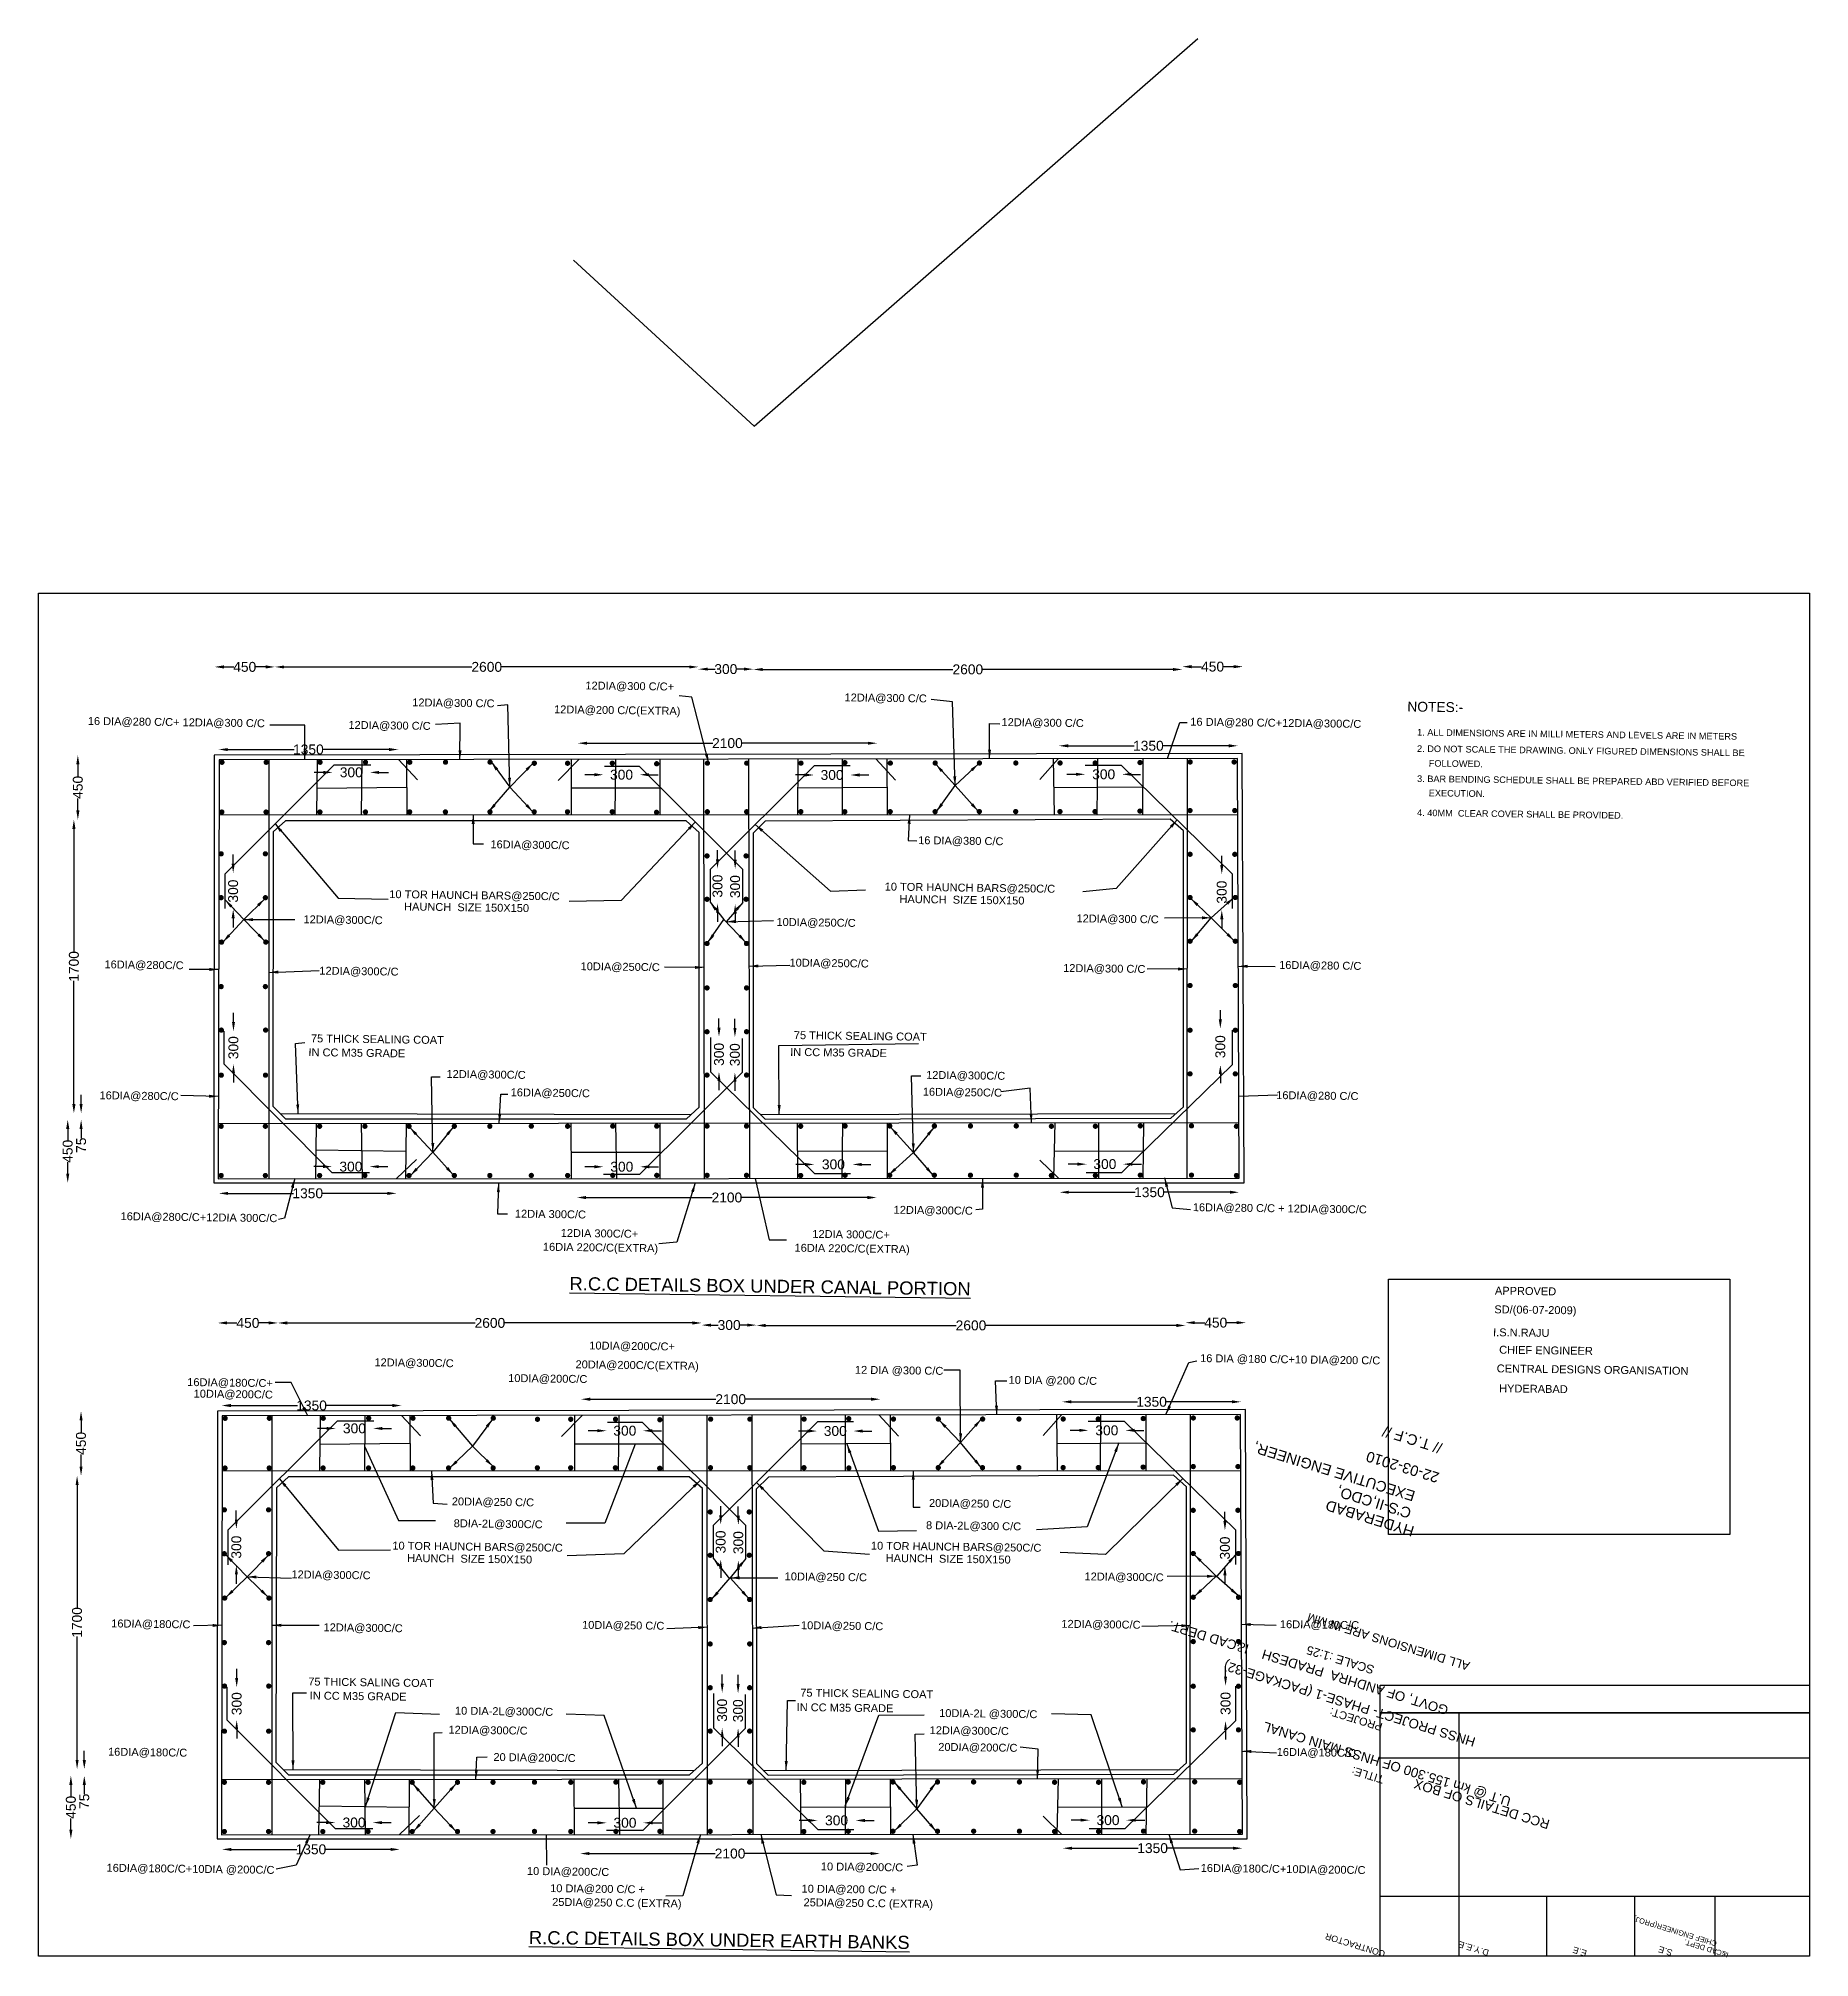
# Model space of a CAD drawing. Header units: millimetres. Extents: x 1088 to 14556, y 480 to 15078.
import ezdxf

# ---------------------------------------------------------------- set-up
doc = ezdxf.new("R2010")
doc.units = ezdxf.units.MM
doc.header["$MEASUREMENT"] = 0
for name, color, linetype in [('DIM', 7, 'Continuous'), ('DWG', 7, 'Continuous'), ('TEXT', 7, 'Continuous'), ('TXT', 7, 'Continuous'), ('TXT @ 1', 7, 'Continuous')]:
    doc.layers.add(name, color=color, linetype=linetype)
doc.styles.add('Notes', font='arial.ttf', dxfattribs={"height": 0.1})
doc.styles.get("Standard").update_dxf_attribs({"font": 'arial.ttf'})
doc.dimstyles.new('Civil', dxfattribs={"dimtxt": 75, "dimasz": 70, "dimexe": 0.1, "dimexo": 0.0625, "dimgap": 0.09, "dimtad": 0, "dimdec": 0, "dimzin": 12, "dimdsep": 46, "dimtxsty": 'Standard', "dimcen": 0.1, "dimse1": 1, "dimse2": 1, "dimadec": 1, "dimazin": 2, "dimtfac": 1, "dimtdec": 0, "dimtofl": 0, "dimtmove": 0, "dimatfit": 3, "dimfxl": 1, "dimfrac": 1, "dimtolj": 1, "dimtzin": 0, "dimarcsym": 0})

msp = doc.modelspace()

# ---------------------------------------------------------------- texts
at = {"layer": 'TXT'}
for s, height, p in [(' 12DIA@300 C/C+', 60, (5223.5, 10126.5)), (' 12DIA@300 C/C', 60, (7194.2, 10035.8)), (' 12DIA@300 C/C', 60, (3907.2, 9998)), (' 12DIA@200 C/C(EXTRA)', 60, (4985.2, 9945.1)), ('NOTES:-', 75, (11496.4, 9958.2)), ('16 DIA@280 C/C+ 12DIA@300 C/C', 60, (1463.3, 9856)), (' 12DIA@300 C/C', 60, (3421.6, 9826.6)), (' 12DIA@300 C/C', 60, (8387.9, 9848)), ('16 DIA@280 C/C+12DIA@300C/C', 60, (9846.5, 9850.6)), ('1. ALL DIMENSIONS ARE IN MILLI METERS AND LEVELS ARE IN METERS', 50, (11570.5, 9775.6)), ('2. DO NOT SCALE THE DRAWING. ONLY FIGURED DIMENSIONS SHALL BE', 50, (11570.5, 9651.2)), ('FOLLOWED.', 50, (11659.5, 9539.4)), ('3. BAR BENDING SCHEDULE SHALL BE PREPARED ABD VERIFIED BEFORE', 50, (11570.5, 9422.5)), ('EXECUTION.', 50, (11659.5, 9313.3)), ('4. 40MM  CLEAR COVER SHALL BE PROVIDED.', 50, (11570.5, 9163.4)), ('16DIA@300C/C', 60, (4524.7, 8918.4)), ('16 DIA@380 C/C', 60, (7776.9, 8949.3)), ('10 TOR HAUNCH BARS@250C/C', 60, (7522.7, 8596.5)), ('10 TOR HAUNCH BARS@250C/C', 60, (3755.9, 8539.1)), (' HAUNCH  SIZE 150X150', 60, (3844.9, 8445.2)), (' HAUNCH  SIZE 150X150', 60, (7611.7, 8502.5)), ('12DIA@300C/C', 60, (3103.5, 8347.8)), ('10DIA@250C/C', 60, (6699.8, 8327.5)), (' 12DIA@300 C/C', 60, (8957.8, 8355.3)), ('16DIA@280C/C', 60, (1590.1, 8005.1)), ('10DIA@250C/C', 60, (5210.4, 7990.8)), ('10DIA@250C/C', 60, (6799.1, 8018.5)), (' 12DIA@300 C/C', 60, (8856.2, 7977.8)), (' 16DIA@280 C/C', 60, (10498.3, 8001.2)), ('12DIA@300C/C', 60, (3223.9, 7957)), ('75 THICK SEALING COAT', 60, (3159.9, 7442.1)), ('75 THICK SEALING COAT', 60, (6831.9, 7466.8)), ('IN CC M35 GRADE', 60, (3141.1, 7336.9)), ('IN CC M35 GRADE', 60, (6803.8, 7338.9)), ('12DIA@300C/C', 60, (4190.8, 7171.6)), ('12DIA@300C/C', 60, (7837.2, 7164.3)), ('16DIA@280C/C', 60, (1552.4, 7009.3)), ('16DIA@250C/C', 60, (4678.9, 7031.8)), ('16DIA@250C/C', 60, (7812.2, 7036.4)), (' 16DIA@280 C/C', 60, (10476.3, 7010.8)), ('16DIA@280C/C+12DIA 300C/C', 60, (1712.8, 6089.5)), ('12DIA 300C/C', 60, (4710.8, 6108.9)), ('12DIA@300C/C', 60, (7590.6, 6138.4)), (' 16DIA@280 C/C + 12DIA@300C/C', 60, (9842, 6158.1)), ('12DIA 300C/C+', 60, (5059.2, 5962.4)), ('12DIA 300C/C+', 60, (6972.4, 5954.9)), ('16DIA 220C/C(EXTRA)', 60, (4924, 5857.1)), ('16DIA 220C/C(EXTRA)', 60, (6837.2, 5849.6)), ('%%UR.C.C DETAILS BOX UNDER CANAL PORTION', 100, (5125.8, 5556.9)), ('APPROVED', 60, (12162.6, 5523.3)), ('SD/(06-07-2009)', 60, (12158, 5381)), ('I.S.N.RAJU', 60, (12148.8, 5206.7)), ('10DIA@200C/C+', 60, (5276.7, 5106.3)), ('CHIEF ENGINEER', 60, (12194.7, 5073.7)), ('12DIA@300C/C', 60, (3643.1, 4978.4)), ('20DIA@200C/C(EXTRA)', 60, (5171.9, 4962.9)), ('12 DIA @300 C/C', 60, (7296.3, 4921.3)), ('16 DIA @180 C/C+10 DIA@200 C/C', 60, (9920.9, 5009.5)), ('CENTRAL DESIGNS ORGANISATION', 60, (12176.3, 4931.5)), ('16DIA@180C/C+', 60, (2219.4, 4827.7)), ('10DIA@200C/C', 60, (4659.7, 4858.3)), ('10 DIA @200 C/C', 60, (8465.2, 4844.9)), ('HYDERABAD', 60, (12194.7, 4780.1)), ('10DIA@200C/C', 60, (2268.3, 4740.1)), ('20DIA@250 C/C', 60, (4231.3, 3920.3)), ('20DIA@250 C/C', 60, (7859.5, 3908.2)), ('8DIA-2L@300C/C', 60, (4245.5, 3754)), ('8 DIA-2L@300 C/C', 60, (7836.9, 3739.1)), ('10 TOR HAUNCH BARS@250C/C', 60, (3779.3, 3584)), (' HAUNCH  SIZE 150X150', 60, (3868.3, 3490.1)), ('10 TOR HAUNCH BARS@250C/C', 60, (7418, 3583.6)), (' HAUNCH  SIZE 150X150', 60, (7506.9, 3489.7)), ('12DIA@300C/C', 60, (3011.7, 3365.3)), ('10DIA@250 C/C', 60, (6762.2, 3350.3)), ('12DIA@300C/C', 60, (9042.1, 3349.7)), ('16DIA@180C/C', 60, (1641.6, 2992.1)), ('12DIA@300C/C', 60, (3255.9, 2962.7)), ('10DIA@250 C/C', 60, (5221.5, 2981.6)), ('10DIA@250 C/C', 60, (6886.4, 2978.2)), ('12DIA@300C/C', 60, (8866, 2989.3)), ('16DIA@180C/C', 60, (10527.8, 2986.5)), ('75 THICK SALING COAT', 60, (3139.5, 2549.9)), ('IN CC M35 GRADE', 60, (3150.8, 2443.7)), ('75 THICK SEALING COAT', 60, (6880.7, 2465.3)), ('10 DIA-2L@300C/C', 60, (4255.3, 2328.4)), ('IN CC M35 GRADE', 60, (6853.2, 2355.4)), ('10DIA-2L @300C/C', 60, (7936.8, 2310.7)), ('12DIA@300C/C', 60, (4205.6, 2183.7)), ('12DIA@300C/C', 60, (7864.5, 2180.1)), ('16DIA@180C/C', 60, (1617.2, 2016.2)), ('20DIA@200C/C', 60, (7929.9, 2053)), ('16DIA@180C/C', 60, (10503.4, 2014.7)), ('20 DIA@200C/C', 60, (4547.3, 1975.7)), ('16DIA@180C/C+10DIA @200C/C', 60, (1606.1, 1133.6)), ('10 DIA@200C/C', 60, (4802.6, 1108.7)), ('10 DIA@200C/C', 60, (7037.4, 1143.8)), ('16DIA@180C/C+10DIA@200C/C', 60, (9925.5, 1132.2)), ('10 DIA@200 C/C +', 60, (4978.8, 978.1)), ('10 DIA@200 C/C +', 60, (6890.7, 974.9)), ('25DIA@250 C.C (EXTRA)', 60, (4994, 874)), ('25DIA@250 C.C (EXTRA)', 60, (6905.9, 870.8)), ('%%UR.C.C DETAILS BOX UNDER EARTH BANKS', 100, (4817.1, 583.3))]:
    msp.add_text(s, height=height, rotation=359.23979, dxfattribs=at).set_placement(p)
at = {"layer": 'TXT @ 1', "style": 'Notes'}
for s, height, p in [('EXECUTIVE ENGINEER,', 80, (11563.3, 4025.3)), ('// T.C.F //', 80, (11768.4, 4389.3)), ('22-03-2010', 80, (11745.8, 4165.1)), ('HYDERABAD', 80, (11555.8, 3757.1)), (" C'S-II,CDO,", 80, (11563.7, 3885.6)), ('ALL DIMENSIONS ARE IN MM ', 66, (11977.4, 2725.1)), ('GOVT, OF ANDHRA  PRADESH    I&CAD DEPT.', 72, (11815.2, 2391.9)), ('SCALE :1:25', 66, (11251.8, 2697.4)), ('HNSS PROJECT- PHASE-1 (PACKAGE-32)', 72, (12021, 2151.2)), ('PROJECT:', 60, (11313.5, 2259.9)), ('U.T @ km 155.300 OF HNSS MAIN CANAL', 72, (12290.7, 1698.2)), ('TITLE:', 60, (11324.8, 1859.3)), ('RCC DETAILS OF BOX', 72, (12585.8, 1524.4)), ('CHIEF ENGINEER(PROJ)', 40, (13854.2, 603.2)), ('CONTRACTOR', 48, (11332.8, 528)), ('D.Y.E.E', 48, (12121.8, 536.5)), ('I&CAD DEPT.', 40, (13943.3, 516.5)), ('E.E', 48, (12866.5, 532.6)), ('S.E', 48, (13517.7, 537))]:
    msp.add_text(s, height=height, rotation=162.91013, dxfattribs=at).set_placement(p)

# ---------------------------------------------------------------- blocks, each defined once
blk = doc.blocks.new('*D2')
at = {"layer": 'Defpoints', "color": 0, "transparency": 16777216}
for p in [(2484, 1333), (3836, 1333), (3836, 1303)]:
    blk.add_point(p, dxfattribs=at)
at = {"layer": 'DIM', "color": 0, "lineweight": -2, "transparency": 16777216}
for p, q in [((2554, 1303), (3052, 1303)), ((3766, 1303), (3269, 1303))]:
    blk.add_line(p, q, dxfattribs=at)
at = {"layer": 'DIM', "color": 0, "transparency": 16777216}
for points in [[(2554, 1314), (2554, 1291), (2484, 1303)], [(3766, 1314), (3766, 1291), (3836, 1303)]]:
    blk.add_solid(points, dxfattribs=at)
at = {"layer": 'DIM', "color": 0, "transparency": 16777216, "insert": (3160, 1303), "char_height": 75, "attachment_point": 5}
blk.add_mtext('\\A1;1350', dxfattribs=at)
blk = doc.blocks.new('*D3')
at = {"layer": 'Defpoints', "color": 0, "transparency": 16777216}
for p in [(3630, 1507), (3346, 1459), (3630, 1459)]:
    blk.add_point(p, dxfattribs=at)
at = {"layer": 'DIM', "color": 0, "lineweight": -2, "transparency": 16777216}
for p, q in [((3276, 1507), (3206, 1507)), ((3700, 1507), (3770, 1507))]:
    blk.add_line(p, q, dxfattribs=at)
at = {"layer": 'DIM', "color": 0, "transparency": 16777216}
for points in [[(3276, 1518), (3276, 1495), (3346, 1507)], [(3700, 1518), (3700, 1495), (3630, 1507)]]:
    blk.add_solid(points, dxfattribs=at)
at = {"layer": 'DIM', "color": 0, "transparency": 16777216, "insert": (3488, 1507), "char_height": 75, "attachment_point": 5}
blk.add_mtext('\\A1;300', dxfattribs=at)
blk = doc.blocks.new('*D4')
at = {"layer": 'Defpoints', "color": 0, "transparency": 16777216}
for p in [(2524, 2536), (2596, 2536), (2524, 2286)]:
    blk.add_point(p, dxfattribs=at)
at = {"layer": 'DIM', "color": 0, "lineweight": -2, "transparency": 16777216}
for p, q in [((2596, 2606), (2596, 2676)), ((2596, 2216), (2596, 2146))]:
    blk.add_line(p, q, dxfattribs=at)
at = {"layer": 'DIM', "color": 0, "transparency": 16777216}
for points in [[(2584, 2606), (2607, 2606), (2596, 2536)], [(2584, 2216), (2607, 2216), (2596, 2286)]]:
    blk.add_solid(points, dxfattribs=at)
at = {"layer": 'DIM', "color": 0, "transparency": 16777216, "insert": (2596, 2411), "char_height": 75, "attachment_point": 5, "rotation": 90}
blk.add_mtext('\\A1;300', dxfattribs=at)
blk = doc.blocks.new('*D5')
at = {"layer": 'Defpoints', "color": 0, "transparency": 16777216}
for p in [(5408, 1498), (5688, 1505), (5688, 1498)]:
    blk.add_point(p, dxfattribs=at)
at = {"layer": 'DIM', "color": 0, "lineweight": -2, "transparency": 16777216}
for p, q in [((5338, 1505), (5268, 1505)), ((5758, 1505), (5828, 1505))]:
    blk.add_line(p, q, dxfattribs=at)
at = {"layer": 'DIM', "color": 0, "transparency": 16777216}
for points in [[(5338, 1517), (5338, 1493), (5408, 1505)], [(5758, 1517), (5758, 1493), (5688, 1505)]]:
    blk.add_solid(points, dxfattribs=at)
at = {"layer": 'DIM', "color": 0, "transparency": 16777216, "insert": (5548, 1505), "char_height": 75, "attachment_point": 5}
blk.add_mtext('\\A1;300', dxfattribs=at)
blk = doc.blocks.new('*D6')
at = {"layer": 'Defpoints', "color": 0, "transparency": 16777216}
for p in [(5207, 1253), (7487, 1271), (7487, 1253)]:
    blk.add_point(p, dxfattribs=at)
at = {"layer": 'DIM', "color": 0, "lineweight": -2, "transparency": 16777216}
for p, q in [((5277, 1271), (6234, 1271)), ((7417, 1271), (6459, 1271))]:
    blk.add_line(p, q, dxfattribs=at)
at = {"layer": 'DIM', "color": 0, "transparency": 16777216}
for points in [[(5277, 1283), (5277, 1260), (5207, 1271)], [(7417, 1283), (7417, 1260), (7487, 1271)]]:
    blk.add_solid(points, dxfattribs=at)
at = {"layer": 'DIM', "color": 0, "transparency": 16777216, "insert": (6347, 1271), "char_height": 75, "attachment_point": 5}
blk.add_mtext('\\A1;2100', dxfattribs=at)
blk = doc.blocks.new('*D7')
at = {"layer": 'Defpoints', "color": 0, "transparency": 16777216}
for p in [(7012, 1497), (7302, 1523), (7302, 1497)]:
    blk.add_point(p, dxfattribs=at)
at = {"layer": 'DIM', "color": 0, "lineweight": -2, "transparency": 16777216}
for p, q in [((6942, 1523), (6872, 1523)), ((7372, 1523), (7442, 1523))]:
    blk.add_line(p, q, dxfattribs=at)
at = {"layer": 'DIM', "color": 0, "transparency": 16777216}
for points in [[(6942, 1535), (6942, 1511), (7012, 1523)], [(7372, 1535), (7372, 1511), (7302, 1523)]]:
    blk.add_solid(points, dxfattribs=at)
at = {"layer": 'DIM', "color": 0, "transparency": 16777216, "insert": (7157, 1523), "char_height": 75, "attachment_point": 5}
blk.add_mtext('\\A1;300', dxfattribs=at)
blk = doc.blocks.new('*D8')
at = {"layer": 'Defpoints', "color": 0, "transparency": 16777216}
for p in [(8877, 1331), (10242, 1331), (10242, 1312)]:
    blk.add_point(p, dxfattribs=at)
at = {"layer": 'DIM', "color": 0, "lineweight": -2, "transparency": 16777216}
for p, q in [((8947, 1312), (9451, 1312)), ((10172, 1312), (9668, 1312))]:
    blk.add_line(p, q, dxfattribs=at)
at = {"layer": 'DIM', "color": 0, "transparency": 16777216}
for points in [[(8947, 1323), (8947, 1300), (8877, 1312)], [(10172, 1323), (10172, 1300), (10242, 1312)]]:
    blk.add_solid(points, dxfattribs=at)
at = {"layer": 'DIM', "color": 0, "transparency": 16777216, "insert": (9560, 1312), "char_height": 75, "attachment_point": 5}
blk.add_mtext('\\A1;1350', dxfattribs=at)
blk = doc.blocks.new('*D9')
at = {"layer": 'Defpoints', "color": 0, "transparency": 16777216}
for p in [(9082, 1499), (9360, 1525), (9360, 1499)]:
    blk.add_point(p, dxfattribs=at)
at = {"layer": 'DIM', "color": 0, "lineweight": -2, "transparency": 16777216}
for p, q in [((9012, 1525), (8942, 1525)), ((9430, 1525), (9500, 1525))]:
    blk.add_line(p, q, dxfattribs=at)
at = {"layer": 'DIM', "color": 0, "transparency": 16777216}
for points in [[(9012, 1537), (9012, 1514), (9082, 1525)], [(9430, 1537), (9430, 1514), (9360, 1525)]]:
    blk.add_solid(points, dxfattribs=at)
at = {"layer": 'DIM', "color": 0, "transparency": 16777216, "insert": (9221, 1525), "char_height": 75, "attachment_point": 5}
blk.add_mtext('\\A1;300', dxfattribs=at)
blk = doc.blocks.new('*D10')
at = {"layer": 'Defpoints', "color": 0, "transparency": 16777216}
for p in [(10110, 3731), (10143, 3731), (10143, 3458)]:
    blk.add_point(p, dxfattribs=at)
at = {"layer": 'DIM', "color": 0, "lineweight": -2, "transparency": 16777216}
for p, q in [((10110, 3801), (10110, 3871)), ((10110, 3388), (10110, 3318))]:
    blk.add_line(p, q, dxfattribs=at)
at = {"layer": 'DIM', "color": 0, "transparency": 16777216}
for points in [[(10098, 3801), (10122, 3801), (10110, 3731)], [(10098, 3388), (10122, 3388), (10110, 3458)]]:
    blk.add_solid(points, dxfattribs=at)
at = {"layer": 'DIM', "color": 0, "transparency": 16777216, "insert": (10110, 3595), "char_height": 75, "attachment_point": 5, "rotation": 90}
blk.add_mtext('\\A1;300', dxfattribs=at)
blk = doc.blocks.new('*D11')
at = {"layer": 'Defpoints', "color": 0, "transparency": 16777216}
for p in [(8872, 4689), (10233, 4707), (10233, 4689)]:
    blk.add_point(p, dxfattribs=at)
at = {"layer": 'DIM', "color": 0, "lineweight": -2, "transparency": 16777216}
for p, q in [((8942, 4707), (9444, 4707)), ((10163, 4707), (9661, 4707))]:
    blk.add_line(p, q, dxfattribs=at)
at = {"layer": 'DIM', "color": 0, "transparency": 16777216}
for points in [[(8942, 4719), (8942, 4696), (8872, 4707)], [(10163, 4719), (10163, 4696), (10233, 4707)]]:
    blk.add_solid(points, dxfattribs=at)
at = {"layer": 'DIM', "color": 0, "transparency": 16777216, "insert": (9552, 4707), "char_height": 75, "attachment_point": 5}
blk.add_mtext('\\A1;1350', dxfattribs=at)
blk = doc.blocks.new('*D12')
at = {"layer": 'Defpoints', "color": 0, "transparency": 16777216}
for p in [(9072, 4509), (9353, 4509), (9353, 4490)]:
    blk.add_point(p, dxfattribs=at)
at = {"layer": 'DIM', "color": 0, "lineweight": -2, "transparency": 16777216}
for p, q in [((9002, 4490), (8932, 4490)), ((9423, 4490), (9493, 4490))]:
    blk.add_line(p, q, dxfattribs=at)
at = {"layer": 'DIM', "color": 0, "transparency": 16777216}
for points in [[(9002, 4502), (9002, 4479), (9072, 4490)], [(9423, 4502), (9423, 4479), (9353, 4490)]]:
    blk.add_solid(points, dxfattribs=at)
at = {"layer": 'DIM', "color": 0, "transparency": 16777216, "insert": (9212, 4490), "char_height": 75, "attachment_point": 5}
blk.add_mtext('\\A1;300', dxfattribs=at)
blk = doc.blocks.new('*D13')
at = {"layer": 'Defpoints', "color": 0, "transparency": 16777216}
for p in [(7008, 4502), (7286, 4502), (7286, 4485)]:
    blk.add_point(p, dxfattribs=at)
at = {"layer": 'DIM', "color": 0, "lineweight": -2, "transparency": 16777216}
for p, q in [((6938, 4485), (6868, 4485)), ((7356, 4485), (7426, 4485))]:
    blk.add_line(p, q, dxfattribs=at)
at = {"layer": 'DIM', "color": 0, "transparency": 16777216}
for points in [[(6938, 4497), (6938, 4473), (7008, 4485)], [(7356, 4497), (7356, 4473), (7286, 4485)]]:
    blk.add_solid(points, dxfattribs=at)
at = {"layer": 'DIM', "color": 0, "transparency": 16777216, "insert": (7147, 4485), "char_height": 75, "attachment_point": 5}
blk.add_mtext('\\A1;300', dxfattribs=at)
blk = doc.blocks.new('*D14')
at = {"layer": 'Defpoints', "color": 0, "transparency": 16777216}
for p in [(5408, 4500), (5685, 4500), (5685, 4487)]:
    blk.add_point(p, dxfattribs=at)
at = {"layer": 'DIM', "color": 0, "lineweight": -2, "transparency": 16777216}
for p, q in [((5338, 4487), (5268, 4487)), ((5755, 4487), (5825, 4487))]:
    blk.add_line(p, q, dxfattribs=at)
at = {"layer": 'DIM', "color": 0, "transparency": 16777216}
for points in [[(5338, 4499), (5338, 4476), (5408, 4487)], [(5755, 4499), (5755, 4476), (5685, 4487)]]:
    blk.add_solid(points, dxfattribs=at)
at = {"layer": 'DIM', "color": 0, "transparency": 16777216, "insert": (5547, 4487), "char_height": 75, "attachment_point": 5}
blk.add_mtext('\\A1;300', dxfattribs=at)
blk = doc.blocks.new('*D15')
at = {"layer": 'Defpoints', "color": 0, "transparency": 16777216}
for p in [(5214, 4740), (7489, 4740), (7489, 4727)]:
    blk.add_point(p, dxfattribs=at)
at = {"layer": 'DIM', "color": 0, "lineweight": -2, "transparency": 16777216}
for p, q in [((5284, 4727), (6239, 4727)), ((7419, 4727), (6464, 4727))]:
    blk.add_line(p, q, dxfattribs=at)
at = {"layer": 'DIM', "color": 0, "transparency": 16777216}
for points in [[(5284, 4739), (5284, 4715), (5214, 4727)], [(7419, 4739), (7419, 4715), (7489, 4727)]]:
    blk.add_solid(points, dxfattribs=at)
at = {"layer": 'DIM', "color": 0, "transparency": 16777216, "insert": (6352, 4727), "char_height": 75, "attachment_point": 5}
blk.add_mtext('\\A1;2100', dxfattribs=at)
blk = doc.blocks.new('*D16')
at = {"layer": 'Defpoints', "color": 0, "transparency": 16777216}
for p in [(3349, 4503), (3633, 4505), (3633, 4503)]:
    blk.add_point(p, dxfattribs=at)
at = {"layer": 'DIM', "color": 0, "lineweight": -2, "transparency": 16777216}
for p, q in [((3279, 4505), (3209, 4505)), ((3703, 4505), (3773, 4505))]:
    blk.add_line(p, q, dxfattribs=at)
at = {"layer": 'DIM', "color": 0, "transparency": 16777216}
for points in [[(3279, 4516), (3279, 4493), (3349, 4505)], [(3703, 4516), (3703, 4493), (3633, 4505)]]:
    blk.add_solid(points, dxfattribs=at)
at = {"layer": 'DIM', "color": 0, "transparency": 16777216, "insert": (3491, 4505), "char_height": 75, "attachment_point": 5}
blk.add_mtext('\\A1;300', dxfattribs=at)
blk = doc.blocks.new('*D17')
at = {"layer": 'Defpoints', "color": 0, "transparency": 16777216}
for p in [(2482, 4689), (3849, 4689), (3849, 4679)]:
    blk.add_point(p, dxfattribs=at)
at = {"layer": 'DIM', "color": 0, "lineweight": -2, "transparency": 16777216}
for p, q in [((2552, 4679), (3057, 4679)), ((3779, 4679), (3274, 4679))]:
    blk.add_line(p, q, dxfattribs=at)
at = {"layer": 'DIM', "color": 0, "transparency": 16777216}
for points in [[(2552, 4691), (2552, 4667), (2482, 4679)], [(3779, 4691), (3779, 4667), (3849, 4679)]]:
    blk.add_solid(points, dxfattribs=at)
at = {"layer": 'DIM', "color": 0, "transparency": 16777216, "insert": (3165, 4679), "char_height": 75, "attachment_point": 5}
blk.add_mtext('\\A1;1350', dxfattribs=at)
blk = doc.blocks.new('*D18')
at = {"layer": 'Defpoints', "color": 0, "transparency": 16777216}
for p in [(2567, 3740), (2593, 3740), (2567, 3464)]:
    blk.add_point(p, dxfattribs=at)
at = {"layer": 'DIM', "color": 0, "lineweight": -2, "transparency": 16777216}
for p, q in [((2593, 3810), (2593, 3880)), ((2593, 3394), (2593, 3324))]:
    blk.add_line(p, q, dxfattribs=at)
at = {"layer": 'DIM', "color": 0, "transparency": 16777216}
for points in [[(2582, 3810), (2605, 3810), (2593, 3740)], [(2582, 3394), (2605, 3394), (2593, 3464)]]:
    blk.add_solid(points, dxfattribs=at)
at = {"layer": 'DIM', "color": 0, "transparency": 16777216, "insert": (2593, 3602), "char_height": 75, "attachment_point": 5, "rotation": 90}
blk.add_mtext('\\A1;300', dxfattribs=at)
blk = doc.blocks.new('*D19')
at = {"layer": 'Defpoints', "color": 0, "transparency": 16777216}
for p in [(6274, 2494), (6274, 2227), (6287, 2227)]:
    blk.add_point(p, dxfattribs=at)
at = {"layer": 'DIM', "color": 0, "lineweight": -2, "transparency": 16777216}
for p, q in [((6287, 2564), (6287, 2634)), ((6287, 2157), (6287, 2087))]:
    blk.add_line(p, q, dxfattribs=at)
at = {"layer": 'DIM', "color": 0, "transparency": 16777216}
for points in [[(6276, 2564), (6299, 2564), (6287, 2494)], [(6276, 2157), (6299, 2157), (6287, 2227)]]:
    blk.add_solid(points, dxfattribs=at)
at = {"layer": 'DIM', "color": 0, "transparency": 16777216, "insert": (6287, 2361), "char_height": 75, "attachment_point": 5, "rotation": 90}
blk.add_mtext('\\A1;300', dxfattribs=at)
blk = doc.blocks.new('*D20')
at = {"layer": 'Defpoints', "color": 0, "transparency": 16777216}
for p in [(6418, 2490), (6408, 2224), (6418, 2224)]:
    blk.add_point(p, dxfattribs=at)
at = {"layer": 'DIM', "color": 0, "lineweight": -2, "transparency": 16777216}
for p, q in [((6408, 2560), (6408, 2630)), ((6408, 2154), (6408, 2084))]:
    blk.add_line(p, q, dxfattribs=at)
at = {"layer": 'DIM', "color": 0, "transparency": 16777216}
for points in [[(6397, 2560), (6420, 2560), (6408, 2490)], [(6397, 2154), (6420, 2154), (6408, 2224)]]:
    blk.add_solid(points, dxfattribs=at)
at = {"layer": 'DIM', "color": 0, "transparency": 16777216, "insert": (6408, 2357), "char_height": 75, "attachment_point": 5, "rotation": 90}
blk.add_mtext('\\A1;300', dxfattribs=at)
blk = doc.blocks.new('*D21')
at = {"layer": 'Defpoints', "color": 0, "transparency": 16777216}
for p in [(6258, 3774), (6258, 3508), (6276, 3508)]:
    blk.add_point(p, dxfattribs=at)
at = {"layer": 'DIM', "color": 0, "lineweight": -2, "transparency": 16777216}
for p, q in [((6276, 3844), (6276, 3914)), ((6276, 3438), (6276, 3368))]:
    blk.add_line(p, q, dxfattribs=at)
at = {"layer": 'DIM', "color": 0, "transparency": 16777216}
for points in [[(6264, 3844), (6288, 3844), (6276, 3774)], [(6264, 3438), (6288, 3438), (6276, 3508)]]:
    blk.add_solid(points, dxfattribs=at)
at = {"layer": 'DIM', "color": 0, "transparency": 16777216, "insert": (6276, 3641), "char_height": 75, "attachment_point": 5, "rotation": 90}
blk.add_mtext('\\A1;300', dxfattribs=at)
blk = doc.blocks.new('*D22')
at = {"layer": 'Defpoints', "color": 0, "transparency": 16777216}
for p in [(6412, 3771), (6410, 3501), (6412, 3501)]:
    blk.add_point(p, dxfattribs=at)
at = {"layer": 'DIM', "color": 0, "lineweight": -2, "transparency": 16777216}
for p, q in [((6410, 3841), (6410, 3911)), ((6410, 3431), (6410, 3361))]:
    blk.add_line(p, q, dxfattribs=at)
at = {"layer": 'DIM', "color": 0, "transparency": 16777216}
for points in [[(6398, 3841), (6422, 3841), (6410, 3771)], [(6398, 3431), (6422, 3431), (6410, 3501)]]:
    blk.add_solid(points, dxfattribs=at)
at = {"layer": 'DIM', "color": 0, "transparency": 16777216, "insert": (6410, 3636), "char_height": 75, "attachment_point": 5, "rotation": 90}
blk.add_mtext('\\A1;300', dxfattribs=at)
blk = doc.blocks.new('*D23')
at = {"layer": 'Defpoints', "color": 0, "transparency": 16777216}
for p in [(9810, 5322), (10270, 5322), (10270, 5309)]:
    blk.add_point(p, dxfattribs=at)
at = {"layer": 'DIM', "color": 0, "lineweight": -2, "transparency": 16777216}
for p, q in [((9880, 5309), (9956, 5309)), ((10200, 5309), (10124, 5309))]:
    blk.add_line(p, q, dxfattribs=at)
at = {"layer": 'DIM', "color": 0, "transparency": 16777216}
for points in [[(9880, 5321), (9880, 5298), (9810, 5309)], [(10200, 5321), (10200, 5298), (10270, 5309)]]:
    blk.add_solid(points, dxfattribs=at)
at = {"layer": 'DIM', "color": 0, "transparency": 16777216, "insert": (10040, 5309), "char_height": 75, "attachment_point": 5}
blk.add_mtext('\\A1;450', dxfattribs=at)
blk = doc.blocks.new('*D24')
at = {"layer": 'Defpoints', "color": 0, "transparency": 16777216}
for p in [(6548, 5309), (6548, 5288), (9810, 5309)]:
    blk.add_point(p, dxfattribs=at)
at = {"layer": 'DIM', "color": 0, "lineweight": -2, "transparency": 16777216}
for p, q in [((6618, 5288), (8066, 5288)), ((9740, 5288), (8292, 5288))]:
    blk.add_line(p, q, dxfattribs=at)
at = {"layer": 'DIM', "color": 0, "transparency": 16777216}
for points in [[(6618, 5300), (6618, 5276), (6548, 5288)], [(9740, 5300), (9740, 5276), (9810, 5288)]]:
    blk.add_solid(points, dxfattribs=at)
at = {"layer": 'DIM', "color": 0, "transparency": 16777216, "insert": (8179, 5288), "char_height": 75, "attachment_point": 5}
blk.add_mtext('\\A1;2600', dxfattribs=at)
blk = doc.blocks.new('*D25')
at = {"layer": 'Defpoints', "color": 0, "transparency": 16777216}
for p in [(6131, 5291), (6131, 5288), (6548, 5288)]:
    blk.add_point(p, dxfattribs=at)
at = {"layer": 'DIM', "color": 0, "lineweight": -2, "transparency": 16777216}
for p, q in [((6201, 5291), (6257, 5291)), ((6478, 5291), (6422, 5291))]:
    blk.add_line(p, q, dxfattribs=at)
at = {"layer": 'DIM', "color": 0, "transparency": 16777216}
for points in [[(6201, 5302), (6201, 5279), (6131, 5291)], [(6478, 5302), (6478, 5279), (6548, 5291)]]:
    blk.add_solid(points, dxfattribs=at)
at = {"layer": 'DIM', "color": 0, "transparency": 16777216, "insert": (6340, 5291), "char_height": 75, "attachment_point": 5}
blk.add_mtext('\\A1;300', dxfattribs=at)
blk = doc.blocks.new('*D26')
at = {"layer": 'Defpoints', "color": 0, "transparency": 16777216}
for p in [(2910, 5307), (2910, 5291), (6131, 5291)]:
    blk.add_point(p, dxfattribs=at)
at = {"layer": 'DIM', "color": 0, "lineweight": -2, "transparency": 16777216}
for p, q in [((2980, 5307), (4408, 5307)), ((6061, 5307), (4633, 5307))]:
    blk.add_line(p, q, dxfattribs=at)
at = {"layer": 'DIM', "color": 0, "transparency": 16777216}
for points in [[(2980, 5319), (2980, 5295), (2910, 5307)], [(6061, 5319), (6061, 5295), (6131, 5307)]]:
    blk.add_solid(points, dxfattribs=at)
at = {"layer": 'DIM', "color": 0, "transparency": 16777216, "insert": (4521, 5307), "char_height": 75, "attachment_point": 5}
blk.add_mtext('\\A1;2600', dxfattribs=at)
blk = doc.blocks.new('*D27')
at = {"layer": 'Defpoints', "color": 0, "transparency": 16777216}
for p in [(2452, 5307), (2452, 5307), (2910, 5307)]:
    blk.add_point(p, dxfattribs=at)
at = {"layer": 'DIM', "color": 0, "lineweight": -2, "transparency": 16777216}
for p, q in [((2522, 5307), (2597, 5307)), ((2840, 5307), (2765, 5307))]:
    blk.add_line(p, q, dxfattribs=at)
at = {"layer": 'DIM', "color": 0, "transparency": 16777216}
for points in [[(2522, 5319), (2522, 5296), (2452, 5307)], [(2840, 5319), (2840, 5296), (2910, 5307)]]:
    blk.add_solid(points, dxfattribs=at)
at = {"layer": 'DIM', "color": 0, "transparency": 16777216, "insert": (2681, 5307), "char_height": 75, "attachment_point": 5}
blk.add_mtext('\\A1;450', dxfattribs=at)
blk = doc.blocks.new('*D28')
at = {"layer": 'Defpoints', "color": 0, "transparency": 16777216}
for p in [(1389, 4637), (1389, 4145), (1412, 4145)]:
    blk.add_point(p, dxfattribs=at)
at = {"layer": 'DIM', "color": 0, "lineweight": -2, "transparency": 16777216}
for p, q in [((1412, 4567), (1412, 4475)), ((1412, 4215), (1412, 4307))]:
    blk.add_line(p, q, dxfattribs=at)
at = {"layer": 'DIM', "color": 0, "transparency": 16777216}
for points in [[(1401, 4567), (1424, 4567), (1412, 4637)], [(1401, 4215), (1424, 4215), (1412, 4145)]]:
    blk.add_solid(points, dxfattribs=at)
at = {"layer": 'DIM', "color": 0, "transparency": 16777216, "insert": (1412, 4391), "char_height": 75, "attachment_point": 5, "rotation": 90}
blk.add_mtext('\\A1;450', dxfattribs=at)
blk = doc.blocks.new('*D29')
at = {"layer": 'Defpoints', "color": 0, "transparency": 16777216}
for p in [(1412, 4145), (1382, 1913), (1412, 1913)]:
    blk.add_point(p, dxfattribs=at)
at = {"layer": 'DIM', "color": 0, "lineweight": -2, "transparency": 16777216}
for p, q in [((1382, 4075), (1382, 3137)), ((1382, 1983), (1382, 2921))]:
    blk.add_line(p, q, dxfattribs=at)
at = {"layer": 'DIM', "color": 0, "transparency": 16777216}
for points in [[(1371, 4075), (1394, 4075), (1382, 4145)], [(1371, 1983), (1394, 1983), (1382, 1913)]]:
    blk.add_solid(points, dxfattribs=at)
at = {"layer": 'DIM', "color": 0, "transparency": 16777216, "insert": (1382, 3029), "char_height": 75, "attachment_point": 5, "rotation": 90}
blk.add_mtext('\\A1;1700', dxfattribs=at)
blk = doc.blocks.new('*D30')
at = {"layer": 'Defpoints', "color": 0, "transparency": 16777216}
for p in [(1382, 1913), (1382, 1863), (1437, 1863)]:
    blk.add_point(p, dxfattribs=at)
at = {"layer": 'DIM', "color": 0, "lineweight": -2, "transparency": 16777216}
for p, q in [((1437, 1983), (1437, 2053)), ((1437, 1793), (1437, 1723))]:
    blk.add_line(p, q, dxfattribs=at)
at = {"layer": 'DIM', "color": 0, "transparency": 16777216}
for points in [[(1425, 1983), (1449, 1983), (1437, 1913)], [(1425, 1793), (1449, 1793), (1437, 1863)]]:
    blk.add_solid(points, dxfattribs=at)
at = {"layer": 'DIM', "color": 0, "transparency": 16777216, "insert": (1437, 1669), "char_height": 75, "attachment_point": 5, "rotation": 90}
blk.add_mtext('\\A1;75', dxfattribs=at)
blk = doc.blocks.new('*D31')
at = {"layer": 'Defpoints', "color": 0, "transparency": 16777216}
for p in [(1437, 1863), (1335, 1383), (1437, 1383)]:
    blk.add_point(p, dxfattribs=at)
at = {"layer": 'DIM', "color": 0, "lineweight": -2, "transparency": 16777216}
for p, q in [((1335, 1793), (1335, 1708)), ((1335, 1453), (1335, 1539))]:
    blk.add_line(p, q, dxfattribs=at)
at = {"layer": 'DIM', "color": 0, "transparency": 16777216}
for points in [[(1323, 1793), (1347, 1793), (1335, 1863)], [(1323, 1453), (1347, 1453), (1335, 1383)]]:
    blk.add_solid(points, dxfattribs=at)
at = {"layer": 'DIM', "color": 0, "transparency": 16777216, "insert": (1335, 1623), "char_height": 75, "attachment_point": 5, "rotation": 90}
blk.add_mtext('\\A1;450', dxfattribs=at)
blk = doc.blocks.new('*D49')
at = {"layer": 'Defpoints', "color": 0, "transparency": 16777216}
for p in [(2460, 6323), (3812, 6323), (3812, 6293)]:
    blk.add_point(p, dxfattribs=at)
at = {"layer": 'DIM', "color": 0, "lineweight": -2, "transparency": 16777216}
for p, q in [((2530, 6293), (3028, 6293)), ((3742, 6293), (3245, 6293))]:
    blk.add_line(p, q, dxfattribs=at)
at = {"layer": 'DIM', "color": 0, "transparency": 16777216}
for points in [[(2530, 6304), (2530, 6281), (2460, 6293)], [(3742, 6304), (3742, 6281), (3812, 6293)]]:
    blk.add_solid(points, dxfattribs=at)
at = {"layer": 'DIM', "color": 0, "transparency": 16777216, "insert": (3136, 6293), "char_height": 75, "attachment_point": 5}
blk.add_mtext('\\A1;1350', dxfattribs=at)
blk = doc.blocks.new('*D60')
at = {"layer": 'Defpoints', "color": 0, "transparency": 16777216}
for p in [(3322, 6449), (3606, 6496), (3606, 6449)]:
    blk.add_point(p, dxfattribs=at)
at = {"layer": 'DIM', "color": 0, "lineweight": -2, "transparency": 16777216}
for p, q in [((3252, 6496), (3182, 6496)), ((3676, 6496), (3746, 6496))]:
    blk.add_line(p, q, dxfattribs=at)
at = {"layer": 'DIM', "color": 0, "transparency": 16777216}
for points in [[(3252, 6508), (3252, 6485), (3322, 6496)], [(3676, 6508), (3676, 6485), (3606, 6496)]]:
    blk.add_solid(points, dxfattribs=at)
at = {"layer": 'DIM', "color": 0, "transparency": 16777216, "insert": (3464, 6496), "char_height": 75, "attachment_point": 5}
blk.add_mtext('\\A1;300', dxfattribs=at)
blk = doc.blocks.new('*D61')
at = {"layer": 'Defpoints', "color": 0, "transparency": 16777216}
for p in [(2500, 7526), (2571, 7526), (2500, 7276)]:
    blk.add_point(p, dxfattribs=at)
at = {"layer": 'DIM', "color": 0, "lineweight": -2, "transparency": 16777216}
for p, q in [((2571, 7596), (2571, 7666)), ((2571, 7206), (2571, 7136))]:
    blk.add_line(p, q, dxfattribs=at)
at = {"layer": 'DIM', "color": 0, "transparency": 16777216}
for points in [[(2560, 7596), (2583, 7596), (2571, 7526)], [(2560, 7206), (2583, 7206), (2571, 7276)]]:
    blk.add_solid(points, dxfattribs=at)
at = {"layer": 'DIM', "color": 0, "transparency": 16777216, "insert": (2571, 7401), "char_height": 75, "attachment_point": 5, "rotation": 90}
blk.add_mtext('\\A1;300', dxfattribs=at)
blk = doc.blocks.new('*D50')
at = {"layer": 'Defpoints', "color": 0, "transparency": 16777216}
for p in [(5384, 6488), (5664, 6495), (5664, 6488)]:
    blk.add_point(p, dxfattribs=at)
at = {"layer": 'DIM', "color": 0, "lineweight": -2, "transparency": 16777216}
for p, q in [((5314, 6495), (5244, 6495)), ((5734, 6495), (5804, 6495))]:
    blk.add_line(p, q, dxfattribs=at)
at = {"layer": 'DIM', "color": 0, "transparency": 16777216}
for points in [[(5314, 6507), (5314, 6483), (5384, 6495)], [(5734, 6507), (5734, 6483), (5664, 6495)]]:
    blk.add_solid(points, dxfattribs=at)
at = {"layer": 'DIM', "color": 0, "transparency": 16777216, "insert": (5524, 6495), "char_height": 75, "attachment_point": 5}
blk.add_mtext('\\A1;300', dxfattribs=at)
blk = doc.blocks.new('*D51')
at = {"layer": 'Defpoints', "color": 0, "transparency": 16777216}
for p in [(5183, 6243), (7462, 6261), (7462, 6243)]:
    blk.add_point(p, dxfattribs=at)
at = {"layer": 'DIM', "color": 0, "lineweight": -2, "transparency": 16777216}
for p, q in [((5253, 6261), (6210, 6261)), ((7392, 6261), (6435, 6261))]:
    blk.add_line(p, q, dxfattribs=at)
at = {"layer": 'DIM', "color": 0, "transparency": 16777216}
for points in [[(5253, 6273), (5253, 6249), (5183, 6261)], [(7392, 6273), (7392, 6249), (7462, 6261)]]:
    blk.add_solid(points, dxfattribs=at)
at = {"layer": 'DIM', "color": 0, "transparency": 16777216, "insert": (6323, 6261), "char_height": 75, "attachment_point": 5}
blk.add_mtext('\\A1;2100', dxfattribs=at)
blk = doc.blocks.new('*D40')
at = {"layer": 'Defpoints', "color": 0, "transparency": 16777216}
for p in [(6988, 6487), (7278, 6513), (7278, 6487)]:
    blk.add_point(p, dxfattribs=at)
at = {"layer": 'DIM', "color": 0, "lineweight": -2, "transparency": 16777216}
for p, q in [((6918, 6513), (6848, 6513)), ((7348, 6513), (7418, 6513))]:
    blk.add_line(p, q, dxfattribs=at)
at = {"layer": 'DIM', "color": 0, "transparency": 16777216}
for points in [[(6918, 6524), (6918, 6501), (6988, 6513)], [(7348, 6524), (7348, 6501), (7278, 6513)]]:
    blk.add_solid(points, dxfattribs=at)
at = {"layer": 'DIM', "color": 0, "transparency": 16777216, "insert": (7133, 6513), "char_height": 75, "attachment_point": 5}
blk.add_mtext('\\A1;300', dxfattribs=at)
blk = doc.blocks.new('*D41')
at = {"layer": 'Defpoints', "color": 0, "transparency": 16777216}
for p in [(8853, 6321), (10218, 6321), (10218, 6301)]:
    blk.add_point(p, dxfattribs=at)
at = {"layer": 'DIM', "color": 0, "lineweight": -2, "transparency": 16777216}
for p, q in [((8923, 6301), (9427, 6301)), ((10148, 6301), (9644, 6301))]:
    blk.add_line(p, q, dxfattribs=at)
at = {"layer": 'DIM', "color": 0, "transparency": 16777216}
for points in [[(8923, 6313), (8923, 6290), (8853, 6301)], [(10148, 6313), (10148, 6290), (10218, 6301)]]:
    blk.add_solid(points, dxfattribs=at)
at = {"layer": 'DIM', "color": 0, "transparency": 16777216, "insert": (9536, 6301), "char_height": 75, "attachment_point": 5}
blk.add_mtext('\\A1;1350', dxfattribs=at)
blk = doc.blocks.new('*D42')
at = {"layer": 'Defpoints', "color": 0, "transparency": 16777216}
for p in [(9058, 6489), (9336, 6515), (9336, 6489)]:
    blk.add_point(p, dxfattribs=at)
at = {"layer": 'DIM', "color": 0, "lineweight": -2, "transparency": 16777216}
for p, q in [((8988, 6515), (8918, 6515)), ((9406, 6515), (9476, 6515))]:
    blk.add_line(p, q, dxfattribs=at)
at = {"layer": 'DIM', "color": 0, "transparency": 16777216}
for points in [[(8988, 6527), (8988, 6503), (9058, 6515)], [(9406, 6527), (9406, 6503), (9336, 6515)]]:
    blk.add_solid(points, dxfattribs=at)
at = {"layer": 'DIM', "color": 0, "transparency": 16777216, "insert": (9197, 6515), "char_height": 75, "attachment_point": 5}
blk.add_mtext('\\A1;300', dxfattribs=at)
blk = doc.blocks.new('*D43')
at = {"layer": 'Defpoints', "color": 0, "transparency": 16777216}
for p in [(10086, 8721), (10119, 8721), (10119, 8448)]:
    blk.add_point(p, dxfattribs=at)
at = {"layer": 'DIM', "color": 0, "lineweight": -2, "transparency": 16777216}
for p, q in [((10086, 8791), (10086, 8861)), ((10086, 8378), (10086, 8308))]:
    blk.add_line(p, q, dxfattribs=at)
at = {"layer": 'DIM', "color": 0, "transparency": 16777216}
for points in [[(10074, 8791), (10098, 8791), (10086, 8721)], [(10074, 8378), (10098, 8378), (10086, 8448)]]:
    blk.add_solid(points, dxfattribs=at)
at = {"layer": 'DIM', "color": 0, "transparency": 16777216, "insert": (10086, 8584), "char_height": 75, "attachment_point": 5, "rotation": 90}
blk.add_mtext('\\A1;300', dxfattribs=at)
blk = doc.blocks.new('*D44')
at = {"layer": 'Defpoints', "color": 0, "transparency": 16777216}
for p in [(8848, 9678), (10208, 9697), (10208, 9678)]:
    blk.add_point(p, dxfattribs=at)
at = {"layer": 'DIM', "color": 0, "lineweight": -2, "transparency": 16777216}
for p, q in [((8918, 9697), (9420, 9697)), ((10138, 9697), (9636, 9697))]:
    blk.add_line(p, q, dxfattribs=at)
at = {"layer": 'DIM', "color": 0, "transparency": 16777216}
for points in [[(8918, 9709), (8918, 9685), (8848, 9697)], [(10138, 9709), (10138, 9685), (10208, 9697)]]:
    blk.add_solid(points, dxfattribs=at)
at = {"layer": 'DIM', "color": 0, "transparency": 16777216, "insert": (9528, 9697), "char_height": 75, "attachment_point": 5}
blk.add_mtext('\\A1;1350', dxfattribs=at)
blk = doc.blocks.new('*D45')
at = {"layer": 'Defpoints', "color": 0, "transparency": 16777216}
for p in [(9048, 9499), (9328, 9499), (9328, 9480)]:
    blk.add_point(p, dxfattribs=at)
at = {"layer": 'DIM', "color": 0, "lineweight": -2, "transparency": 16777216}
for p, q in [((8978, 9480), (8908, 9480)), ((9398, 9480), (9468, 9480))]:
    blk.add_line(p, q, dxfattribs=at)
at = {"layer": 'DIM', "color": 0, "transparency": 16777216}
for points in [[(8978, 9492), (8978, 9469), (9048, 9480)], [(9398, 9492), (9398, 9469), (9328, 9480)]]:
    blk.add_solid(points, dxfattribs=at)
at = {"layer": 'DIM', "color": 0, "transparency": 16777216, "insert": (9188, 9480), "char_height": 75, "attachment_point": 5}
blk.add_mtext('\\A1;300', dxfattribs=at)
blk = doc.blocks.new('*D46')
at = {"layer": 'Defpoints', "color": 0, "transparency": 16777216}
for p in [(6984, 9491), (7262, 9491), (7262, 9475)]:
    blk.add_point(p, dxfattribs=at)
at = {"layer": 'DIM', "color": 0, "lineweight": -2, "transparency": 16777216}
for p, q in [((6914, 9475), (6844, 9475)), ((7332, 9475), (7402, 9475))]:
    blk.add_line(p, q, dxfattribs=at)
at = {"layer": 'DIM', "color": 0, "transparency": 16777216}
for points in [[(6914, 9487), (6914, 9463), (6984, 9475)], [(7332, 9487), (7332, 9463), (7262, 9475)]]:
    blk.add_solid(points, dxfattribs=at)
at = {"layer": 'DIM', "color": 0, "transparency": 16777216, "insert": (7123, 9475), "char_height": 75, "attachment_point": 5}
blk.add_mtext('\\A1;300', dxfattribs=at)
blk = doc.blocks.new('*D47')
at = {"layer": 'Defpoints', "color": 0, "transparency": 16777216}
for p in [(5384, 9489), (5661, 9489), (5661, 9477)]:
    blk.add_point(p, dxfattribs=at)
at = {"layer": 'DIM', "color": 0, "lineweight": -2, "transparency": 16777216}
for p, q in [((5314, 9477), (5244, 9477)), ((5731, 9477), (5801, 9477))]:
    blk.add_line(p, q, dxfattribs=at)
at = {"layer": 'DIM', "color": 0, "transparency": 16777216}
for points in [[(5314, 9489), (5314, 9465), (5384, 9477)], [(5731, 9489), (5731, 9465), (5661, 9477)]]:
    blk.add_solid(points, dxfattribs=at)
at = {"layer": 'DIM', "color": 0, "transparency": 16777216, "insert": (5522, 9477), "char_height": 75, "attachment_point": 5}
blk.add_mtext('\\A1;300', dxfattribs=at)
blk = doc.blocks.new('*D48')
at = {"layer": 'Defpoints', "color": 0, "transparency": 16777216}
for p in [(5190, 9729), (7465, 9729), (7465, 9717)]:
    blk.add_point(p, dxfattribs=at)
at = {"layer": 'DIM', "color": 0, "lineweight": -2, "transparency": 16777216}
for p, q in [((5260, 9717), (6215, 9717)), ((7395, 9717), (6440, 9717))]:
    blk.add_line(p, q, dxfattribs=at)
at = {"layer": 'DIM', "color": 0, "transparency": 16777216}
for points in [[(5260, 9728), (5260, 9705), (5190, 9717)], [(7395, 9728), (7395, 9705), (7465, 9717)]]:
    blk.add_solid(points, dxfattribs=at)
at = {"layer": 'DIM', "color": 0, "transparency": 16777216, "insert": (6327, 9717), "char_height": 75, "attachment_point": 5}
blk.add_mtext('\\A1;2100', dxfattribs=at)
blk = doc.blocks.new('*D52')
at = {"layer": 'Defpoints', "color": 0, "transparency": 16777216}
for p in [(3325, 9493), (3609, 9495), (3609, 9493)]:
    blk.add_point(p, dxfattribs=at)
at = {"layer": 'DIM', "color": 0, "lineweight": -2, "transparency": 16777216}
for p, q in [((3255, 9495), (3185, 9495)), ((3679, 9495), (3749, 9495))]:
    blk.add_line(p, q, dxfattribs=at)
at = {"layer": 'DIM', "color": 0, "transparency": 16777216}
for points in [[(3255, 9506), (3255, 9483), (3325, 9495)], [(3679, 9506), (3679, 9483), (3609, 9495)]]:
    blk.add_solid(points, dxfattribs=at)
at = {"layer": 'DIM', "color": 0, "transparency": 16777216, "insert": (3467, 9495), "char_height": 75, "attachment_point": 5}
blk.add_mtext('\\A1;300', dxfattribs=at)
blk = doc.blocks.new('*D53')
at = {"layer": 'Defpoints', "color": 0, "transparency": 16777216}
for p in [(2458, 9679), (3825, 9679), (3825, 9669)]:
    blk.add_point(p, dxfattribs=at)
at = {"layer": 'DIM', "color": 0, "lineweight": -2, "transparency": 16777216}
for p, q in [((2528, 9669), (3033, 9669)), ((3755, 9669), (3250, 9669))]:
    blk.add_line(p, q, dxfattribs=at)
at = {"layer": 'DIM', "color": 0, "transparency": 16777216}
for points in [[(2528, 9680), (2528, 9657), (2458, 9669)], [(3755, 9680), (3755, 9657), (3825, 9669)]]:
    blk.add_solid(points, dxfattribs=at)
at = {"layer": 'DIM', "color": 0, "transparency": 16777216, "insert": (3141, 9669), "char_height": 75, "attachment_point": 5}
blk.add_mtext('\\A1;1350', dxfattribs=at)
blk = doc.blocks.new('*D54')
at = {"layer": 'Defpoints', "color": 0, "transparency": 16777216}
for p in [(2543, 8730), (2569, 8730), (2543, 8454)]:
    blk.add_point(p, dxfattribs=at)
at = {"layer": 'DIM', "color": 0, "lineweight": -2, "transparency": 16777216}
for p, q in [((2569, 8800), (2569, 8870)), ((2569, 8384), (2569, 8314))]:
    blk.add_line(p, q, dxfattribs=at)
at = {"layer": 'DIM', "color": 0, "transparency": 16777216}
for points in [[(2557, 8800), (2581, 8800), (2569, 8730)], [(2557, 8384), (2581, 8384), (2569, 8454)]]:
    blk.add_solid(points, dxfattribs=at)
at = {"layer": 'DIM', "color": 0, "transparency": 16777216, "insert": (2569, 8592), "char_height": 75, "attachment_point": 5, "rotation": 90}
blk.add_mtext('\\A1;300', dxfattribs=at)
blk = doc.blocks.new('*D55')
at = {"layer": 'Defpoints', "color": 0, "transparency": 16777216}
for p in [(6250, 7484), (6250, 7217), (6263, 7217)]:
    blk.add_point(p, dxfattribs=at)
at = {"layer": 'DIM', "color": 0, "lineweight": -2, "transparency": 16777216}
for p, q in [((6263, 7554), (6263, 7624)), ((6263, 7147), (6263, 7077))]:
    blk.add_line(p, q, dxfattribs=at)
at = {"layer": 'DIM', "color": 0, "transparency": 16777216}
for points in [[(6251, 7554), (6275, 7554), (6263, 7484)], [(6251, 7147), (6275, 7147), (6263, 7217)]]:
    blk.add_solid(points, dxfattribs=at)
at = {"layer": 'DIM', "color": 0, "transparency": 16777216, "insert": (6263, 7350), "char_height": 75, "attachment_point": 5, "rotation": 90}
blk.add_mtext('\\A1;300', dxfattribs=at)
blk = doc.blocks.new('*D56')
at = {"layer": 'Defpoints', "color": 0, "transparency": 16777216}
for p in [(6394, 7480), (6384, 7213), (6394, 7213)]:
    blk.add_point(p, dxfattribs=at)
at = {"layer": 'DIM', "color": 0, "lineweight": -2, "transparency": 16777216}
for p, q in [((6384, 7550), (6384, 7620)), ((6384, 7143), (6384, 7073))]:
    blk.add_line(p, q, dxfattribs=at)
at = {"layer": 'DIM', "color": 0, "transparency": 16777216}
for points in [[(6373, 7550), (6396, 7550), (6384, 7480)], [(6373, 7143), (6396, 7143), (6384, 7213)]]:
    blk.add_solid(points, dxfattribs=at)
at = {"layer": 'DIM', "color": 0, "transparency": 16777216, "insert": (6384, 7347), "char_height": 75, "attachment_point": 5, "rotation": 90}
blk.add_mtext('\\A1;300', dxfattribs=at)
blk = doc.blocks.new('*D57')
at = {"layer": 'Defpoints', "color": 0, "transparency": 16777216}
for p in [(6234, 8763), (6234, 8498), (6252, 8498)]:
    blk.add_point(p, dxfattribs=at)
at = {"layer": 'DIM', "color": 0, "lineweight": -2, "transparency": 16777216}
for p, q in [((6252, 8833), (6252, 8903)), ((6252, 8428), (6252, 8358))]:
    blk.add_line(p, q, dxfattribs=at)
at = {"layer": 'DIM', "color": 0, "transparency": 16777216}
for points in [[(6240, 8833), (6263, 8833), (6252, 8763)], [(6240, 8428), (6263, 8428), (6252, 8498)]]:
    blk.add_solid(points, dxfattribs=at)
at = {"layer": 'DIM', "color": 0, "transparency": 16777216, "insert": (6252, 8630), "char_height": 75, "attachment_point": 5, "rotation": 90}
blk.add_mtext('\\A1;300', dxfattribs=at)
blk = doc.blocks.new('*D58')
at = {"layer": 'Defpoints', "color": 0, "transparency": 16777216}
for p in [(6388, 8761), (6386, 8491), (6388, 8491)]:
    blk.add_point(p, dxfattribs=at)
at = {"layer": 'DIM', "color": 0, "lineweight": -2, "transparency": 16777216}
for p, q in [((6386, 8831), (6386, 8901)), ((6386, 8421), (6386, 8351))]:
    blk.add_line(p, q, dxfattribs=at)
at = {"layer": 'DIM', "color": 0, "transparency": 16777216}
for points in [[(6374, 8831), (6398, 8831), (6386, 8761)], [(6374, 8421), (6398, 8421), (6386, 8491)]]:
    blk.add_solid(points, dxfattribs=at)
at = {"layer": 'DIM', "color": 0, "transparency": 16777216, "insert": (6386, 8626), "char_height": 75, "attachment_point": 5, "rotation": 90}
blk.add_mtext('\\A1;300', dxfattribs=at)
blk = doc.blocks.new('*D59')
at = {"layer": 'Defpoints', "color": 0, "transparency": 16777216}
for p in [(9786, 10312), (10246, 10312), (10246, 10299)]:
    blk.add_point(p, dxfattribs=at)
at = {"layer": 'DIM', "color": 0, "lineweight": -2, "transparency": 16777216}
for p, q in [((9856, 10299), (9932, 10299)), ((10176, 10299), (10100, 10299))]:
    blk.add_line(p, q, dxfattribs=at)
at = {"layer": 'DIM', "color": 0, "transparency": 16777216}
for points in [[(9856, 10311), (9856, 10287), (9786, 10299)], [(10176, 10311), (10176, 10287), (10246, 10299)]]:
    blk.add_solid(points, dxfattribs=at)
at = {"layer": 'DIM', "color": 0, "transparency": 16777216, "insert": (10016, 10299), "char_height": 75, "attachment_point": 5}
blk.add_mtext('\\A1;450', dxfattribs=at)
blk = doc.blocks.new('*D32')
at = {"layer": 'Defpoints', "color": 0, "transparency": 16777216}
for p in [(6524, 10299), (6524, 10278), (9786, 10299)]:
    blk.add_point(p, dxfattribs=at)
at = {"layer": 'DIM', "color": 0, "lineweight": -2, "transparency": 16777216}
for p, q in [((6594, 10278), (8042, 10278)), ((9716, 10278), (8267, 10278))]:
    blk.add_line(p, q, dxfattribs=at)
at = {"layer": 'DIM', "color": 0, "transparency": 16777216}
for points in [[(6594, 10289), (6594, 10266), (6524, 10278)], [(9716, 10289), (9716, 10266), (9786, 10278)]]:
    blk.add_solid(points, dxfattribs=at)
at = {"layer": 'DIM', "color": 0, "transparency": 16777216, "insert": (8155, 10278), "char_height": 75, "attachment_point": 5}
blk.add_mtext('\\A1;2600', dxfattribs=at)
blk = doc.blocks.new('*D33')
at = {"layer": 'Defpoints', "color": 0, "transparency": 16777216}
for p in [(6107, 10280), (6107, 10278), (6524, 10278)]:
    blk.add_point(p, dxfattribs=at)
at = {"layer": 'DIM', "color": 0, "lineweight": -2, "transparency": 16777216}
for p, q in [((6177, 10280), (6233, 10280)), ((6454, 10280), (6398, 10280))]:
    blk.add_line(p, q, dxfattribs=at)
at = {"layer": 'DIM', "color": 0, "transparency": 16777216}
for points in [[(6177, 10292), (6177, 10269), (6107, 10280)], [(6454, 10292), (6454, 10269), (6524, 10280)]]:
    blk.add_solid(points, dxfattribs=at)
at = {"layer": 'DIM', "color": 0, "transparency": 16777216, "insert": (6315, 10280), "char_height": 75, "attachment_point": 5}
blk.add_mtext('\\A1;300', dxfattribs=at)
blk = doc.blocks.new('*D34')
at = {"layer": 'Defpoints', "color": 0, "transparency": 16777216}
for p in [(2886, 10297), (2886, 10280), (6107, 10280)]:
    blk.add_point(p, dxfattribs=at)
at = {"layer": 'DIM', "color": 0, "lineweight": -2, "transparency": 16777216}
for p, q in [((2956, 10297), (4384, 10297)), ((6037, 10297), (4609, 10297))]:
    blk.add_line(p, q, dxfattribs=at)
at = {"layer": 'DIM', "color": 0, "transparency": 16777216}
for points in [[(2956, 10308), (2956, 10285), (2886, 10297)], [(6037, 10308), (6037, 10285), (6107, 10297)]]:
    blk.add_solid(points, dxfattribs=at)
at = {"layer": 'DIM', "color": 0, "transparency": 16777216, "insert": (4497, 10297), "char_height": 75, "attachment_point": 5}
blk.add_mtext('\\A1;2600', dxfattribs=at)
blk = doc.blocks.new('*D35')
at = {"layer": 'Defpoints', "color": 0, "transparency": 16777216}
for p in [(2428, 10297), (2428, 10297), (2886, 10297)]:
    blk.add_point(p, dxfattribs=at)
at = {"layer": 'DIM', "color": 0, "lineweight": -2, "transparency": 16777216}
for p, q in [((2498, 10297), (2573, 10297)), ((2816, 10297), (2741, 10297))]:
    blk.add_line(p, q, dxfattribs=at)
at = {"layer": 'DIM', "color": 0, "transparency": 16777216}
for points in [[(2498, 10309), (2498, 10285), (2428, 10297)], [(2816, 10309), (2816, 10285), (2886, 10297)]]:
    blk.add_solid(points, dxfattribs=at)
at = {"layer": 'DIM', "color": 0, "transparency": 16777216, "insert": (2657, 10297), "char_height": 75, "attachment_point": 5}
blk.add_mtext('\\A1;450', dxfattribs=at)
blk = doc.blocks.new('*D36')
at = {"layer": 'Defpoints', "color": 0, "transparency": 16777216}
for p in [(1364, 9626), (1364, 9135), (1388, 9135)]:
    blk.add_point(p, dxfattribs=at)
at = {"layer": 'DIM', "color": 0, "lineweight": -2, "transparency": 16777216}
for p, q in [((1388, 9556), (1388, 9465)), ((1388, 9205), (1388, 9296))]:
    blk.add_line(p, q, dxfattribs=at)
at = {"layer": 'DIM', "color": 0, "transparency": 16777216}
for points in [[(1376, 9556), (1400, 9556), (1388, 9626)], [(1376, 9205), (1400, 9205), (1388, 9135)]]:
    blk.add_solid(points, dxfattribs=at)
at = {"layer": 'DIM', "color": 0, "transparency": 16777216, "insert": (1388, 9381), "char_height": 75, "attachment_point": 5, "rotation": 90}
blk.add_mtext('\\A1;450', dxfattribs=at)
blk = doc.blocks.new('*D37')
at = {"layer": 'Defpoints', "color": 0, "transparency": 16777216}
for p in [(1388, 9135), (1358, 6902), (1388, 6902)]:
    blk.add_point(p, dxfattribs=at)
at = {"layer": 'DIM', "color": 0, "lineweight": -2, "transparency": 16777216}
for p, q in [((1358, 9065), (1358, 8127)), ((1358, 6972), (1358, 7910))]:
    blk.add_line(p, q, dxfattribs=at)
at = {"layer": 'DIM', "color": 0, "transparency": 16777216}
for points in [[(1346, 9065), (1370, 9065), (1358, 9135)], [(1346, 6972), (1370, 6972), (1358, 6902)]]:
    blk.add_solid(points, dxfattribs=at)
at = {"layer": 'DIM', "color": 0, "transparency": 16777216, "insert": (1358, 8019), "char_height": 75, "attachment_point": 5, "rotation": 90}
blk.add_mtext('\\A1;1700', dxfattribs=at)
blk = doc.blocks.new('*D38')
at = {"layer": 'Defpoints', "color": 0, "transparency": 16777216}
for p in [(1358, 6902), (1358, 6853), (1413, 6853)]:
    blk.add_point(p, dxfattribs=at)
at = {"layer": 'DIM', "color": 0, "lineweight": -2, "transparency": 16777216}
for p, q in [((1413, 6972), (1413, 7042)), ((1413, 6783), (1413, 6713))]:
    blk.add_line(p, q, dxfattribs=at)
at = {"layer": 'DIM', "color": 0, "transparency": 16777216}
for points in [[(1401, 6972), (1424, 6972), (1413, 6902)], [(1401, 6783), (1424, 6783), (1413, 6853)]]:
    blk.add_solid(points, dxfattribs=at)
at = {"layer": 'DIM', "color": 0, "transparency": 16777216, "insert": (1413, 6659), "char_height": 75, "attachment_point": 5, "rotation": 90}
blk.add_mtext('\\A1;75', dxfattribs=at)
blk = doc.blocks.new('*D39')
at = {"layer": 'Defpoints', "color": 0, "transparency": 16777216}
for p in [(1413, 6853), (1311, 6373), (1413, 6373)]:
    blk.add_point(p, dxfattribs=at)
at = {"layer": 'DIM', "color": 0, "lineweight": -2, "transparency": 16777216}
for p, q in [((1311, 6783), (1311, 6697)), ((1311, 6443), (1311, 6529))]:
    blk.add_line(p, q, dxfattribs=at)
at = {"layer": 'DIM', "color": 0, "transparency": 16777216}
for points in [[(1299, 6783), (1323, 6783), (1311, 6853)], [(1299, 6443), (1323, 6443), (1311, 6373)]]:
    blk.add_solid(points, dxfattribs=at)
at = {"layer": 'DIM', "color": 0, "transparency": 16777216, "insert": (1311, 6613), "char_height": 75, "attachment_point": 5, "rotation": 90}
blk.add_mtext('\\A1;450', dxfattribs=at)
blk = doc.blocks.new('*D62')
at = {"layer": 'Defpoints', "color": 0, "transparency": 16777216}
for p in [(10115, 2547), (10123, 2547), (10123, 2280)]:
    blk.add_point(p, dxfattribs=at)
at = {"layer": 'DIM', "color": 0, "lineweight": -2, "transparency": 16777216}
for p, q in [((10115, 2617), (10115, 2687)), ((10115, 2210), (10115, 2140))]:
    blk.add_line(p, q, dxfattribs=at)
at = {"layer": 'DIM', "color": 0, "transparency": 16777216}
for points in [[(10103, 2617), (10126, 2617), (10115, 2547)], [(10103, 2210), (10126, 2210), (10115, 2280)]]:
    blk.add_solid(points, dxfattribs=at)
at = {"layer": 'DIM', "color": 0, "transparency": 16777216, "insert": (10115, 2413), "char_height": 75, "attachment_point": 5, "rotation": 90}
blk.add_mtext('\\A1;300', dxfattribs=at)
blk = doc.blocks.new('*D63')
at = {"layer": 'Defpoints', "color": 0, "transparency": 16777216}
for p in [(10075, 7546), (10085, 7546), (10085, 7270)]:
    blk.add_point(p, dxfattribs=at)
at = {"layer": 'DIM', "color": 0, "lineweight": -2, "transparency": 16777216}
for p, q in [((10075, 7616), (10075, 7686)), ((10075, 7200), (10075, 7130))]:
    blk.add_line(p, q, dxfattribs=at)
at = {"layer": 'DIM', "color": 0, "transparency": 16777216}
for points in [[(10063, 7616), (10087, 7616), (10075, 7546)], [(10063, 7200), (10087, 7200), (10075, 7270)]]:
    blk.add_solid(points, dxfattribs=at)
at = {"layer": 'DIM', "color": 0, "transparency": 16777216, "insert": (10075, 7408), "char_height": 75, "attachment_point": 5, "rotation": 90}
blk.add_mtext('\\A1;300', dxfattribs=at)

# ---------------------------------------------------------------- dimensions: what is measured, and where the dimension line sits
at = {"layer": 'DIM'}
for p1, p2, distance, text, picture, middle in [((2886, 10296.8), (2428, 10296.8), -0.3, '450', '*D35', (2657, 10297.2)), ((6107.3, 10280.4), (2886, 10280.4), -16.4, '2600', '*D34', (4496.6, 10296.8)), ((6523.5, 10277.6), (6107.3, 10277.6), -2.8, '300', '*D33', (6315.4, 10280.4)), ((9786.1, 10298.9), (6523.5, 10298.9), 21.3, '2600', '*D32', (8154.8, 10277.6)), ((9786.1, 10311.8), (10245.6, 10311.8), -12.8, '450', '*D59', (10015.8, 10298.9)), ((2457.7, 9678.7), (3825, 9678.7), -10, '1350', '*D53', (3141.3, 9668.8)), ((5190.2, 9729.3), (7464.6, 9729.3), -12.7, '2100', '*D48', (6327.4, 9716.6)), ((8847.6, 9678.4), (10208.4, 9678.4), 18.6, '1350', '*D44', (9528, 9697)), ((1364.5, 9626.5), (1364.5, 9134.9), 23.6, '450', '*D36', (1388.1, 9380.7)), ((3324.9, 9492.9), (3609, 9492.9), 1.7, '300', '*D52', (3467, 9494.6)), ((5384.2, 9489.3), (5660.8, 9489.3), -12.4, '300', '*D47', (5522.5, 9476.9)), ((6983.6, 9491.4), (7262.2, 9491.4), -16.5, '300', '*D46', (7122.9, 9474.9)), ((9048.3, 9498.9), (9328.4, 9498.9), -18.6, '300', '*D45', (9188.4, 9480.2)), ((1388.1, 9134.9), (1388.1, 6902.4), -30, '1700', '*D37', (1358.1, 8018.7)), ((2542.9, 8454), (2542.9, 8729.7), -26.2, '300', '*D54', (2569.2, 8591.8)), ((6234.2, 8763.3), (6234.2, 8497.5), 17.6, '300', '*D57', (6251.8, 8630.4)), ((6388.1, 8761.1), (6388.1, 8490.9), -2.2, '300', '*D58', (6385.9, 8626)), ((10119.3, 8448.1), (10119.3, 8720.7), 33.5, '300', '*D43', (10085.9, 8584.4)), ((2499.7, 7275.6), (2499.7, 7525.7), -71.7, '300', '*D61', (2571.5, 7400.7)), ((6250.1, 7483.6), (6250.1, 7217.2), 13.1, '300', '*D55', (6263.1, 7350.4)), ((6393.7, 7479.9), (6393.7, 7213.5), -9.3, '300', '*D56', (6384.4, 7346.7)), ((10085.2, 7270), (10085.2, 7546.4), 10.1, '300', '*D63', (10075.1, 7408.2)), ((1358.1, 6902.4), (1358.1, 6853), 54.7, '75', '*D38', (1412.8, 6659.2)), ((1412.8, 6853), (1412.8, 6372.9), -101.9, '450', '*D39', (1310.9, 6613)), ((3322.2, 6448.5), (3606.2, 6448.5), 48, '300', '*D60', (3464.2, 6496.5)), ((5383.9, 6488.2), (5664.2, 6488.2), 6.6, '300', '*D50', (5524, 6494.9)), ((6987.9, 6487), (7278.3, 6487), 25.7, '300', '*D40', (7133.1, 6512.7)), ((9058.2, 6488.5), (9336.1, 6488.5), 26.4, '300', '*D42', (9197.1, 6515)), ((2460.3, 6322.6), (3812.2, 6322.6), -30, '1350', '*D49', (3136.2, 6292.6)), ((5183, 6242.9), (7462.4, 6242.9), 18, '2100', '*D51', (6322.7, 6260.9)), ((8853.1, 6321.2), (10218.3, 6321.2), -19.8, '1350', '*D41', (9535.7, 6301.3)), ((2910.1, 5307.1), (2452.1, 5307.1), -0.3, '450', '*D27', (2681.1, 5307.4)), ((6131.4, 5290.7), (2910.1, 5290.7), -16.4, '2600', '*D26', (4520.8, 5307.1)), ((6547.6, 5287.9), (6131.4, 5287.9), -2.8, '300', '*D25', (6339.5, 5290.7)), ((9810.2, 5309.2), (6547.6, 5309.2), 21.3, '2600', '*D24', (8178.9, 5287.9)), ((9810.2, 5322), (10269.7, 5322), -12.8, '450', '*D23', (10040, 5309.2)), ((2481.8, 4689), (3849.1, 4689), -10, '1350', '*D17', (3165.4, 4679)), ((5214.3, 4739.5), (7488.7, 4739.5), -12.7, '2100', '*D15', (6351.5, 4726.8)), ((8871.7, 4688.6), (10232.5, 4688.6), 18.6, '1350', '*D11', (9552.1, 4707.3)), ((1388.6, 4636.7), (1388.6, 4145.2), 23.6, '450', '*D28', (1412.2, 4391)), ((3349, 4503.2), (3633.1, 4503.2), 1.7, '300', '*D16', (3491.1, 4504.8)), ((5408.3, 4499.5), (5684.9, 4499.5), -12.4, '300', '*D14', (5546.6, 4487.2)), ((7007.7, 4501.6), (7286.3, 4501.6), -16.5, '300', '*D13', (7147, 4485.1)), ((9072.4, 4509.1), (9352.5, 4509.1), -18.6, '300', '*D12', (9212.5, 4490.5)), ((1412.2, 4145.2), (1412.2, 1912.7), -30, '1700', '*D29', (1382.2, 3028.9)), ((2567, 3464.2), (2567, 3740), -26.2, '300', '*D18', (2593.3, 3602.1)), ((6258.3, 3773.6), (6258.3, 3507.8), 17.6, '300', '*D21', (6275.9, 3640.7)), ((6412.3, 3771.4), (6412.3, 3501.2), -2.2, '300', '*D22', (6410.1, 3636.3)), ((10143.4, 3458.3), (10143.4, 3731), 33.5, '300', '*D10', (10110, 3594.7)), ((2523.8, 2285.9), (2523.8, 2536), -71.7, '300', '*D4', (2595.6, 2410.9)), ((6274.2, 2493.8), (6274.2, 2227.5), 13.1, '300', '*D19', (6287.2, 2360.7)), ((6417.8, 2490.1), (6417.8, 2223.8), -9.3, '300', '*D20', (6408.5, 2356.9)), ((10123.2, 2279.5), (10123.2, 2546.9), 8.6, '300', '*D62', (10114.6, 2413.2)), ((1382.2, 1912.7), (1382.2, 1863.2), 54.7, '75', '*D30', (1436.9, 1669.4)), ((1436.9, 1863.2), (1436.9, 1383.2), -101.9, '450', '*D31', (1335, 1623.2)), ((3346.3, 1458.8), (3630.3, 1458.8), 48, '300', '*D3', (3488.3, 1506.7)), ((5408, 1498.5), (5688.3, 1498.5), 6.6, '300', '*D5', (5548.1, 1505.1)), ((7012, 1497.3), (7302.4, 1497.3), 25.7, '300', '*D7', (7157.2, 1522.9)), ((9082.3, 1498.8), (9360.2, 1498.8), 26.4, '300', '*D9', (9221.3, 1525.2)), ((2484.4, 1332.9), (3836.3, 1332.9), -30, '1350', '*D2', (3160.3, 1302.8)), ((5207.1, 1253.2), (7486.5, 1253.2), 18, '2100', '*D6', (6346.8, 1271.2)), ((8877.2, 1331.4), (10242.4, 1331.4), -19.8, '1350', '*D8', (9559.8, 1311.6))]:
    dim = msp.add_aligned_dim(p1=p1, p2=p2, distance=distance, text=text, dimstyle='Civil', dxfattribs=at)
    dim.commit()
    dim.dimension.update_dxf_attribs({"geometry": picture, "text_midpoint": middle})

# ---------------------------------------------------------------- linework, layer by layer
at = {"layer": 'DWG'}
for points in [[(2422, 6371.9), (10255.1, 6371.9), (10241.6, 9638.2), (2424.6, 9624.9), (2422, 6371.9)], [(2454.8, 6404.5), (10219, 6408.2), (10204.5, 9601), (2461.7, 9590), (2454.8, 6404.5)], [(2506.9, 8458.4), (2506.9, 8723.1), (3337, 9551.3), (3615.4, 9551.3)], [(2841.6, 6404.6), (2841.7, 9590.5)], [(3206.5, 9591), (3201.6, 9171.6)], [(3546.4, 9591.5), (3542.8, 9171.8)], [(3825.1, 9591.9), (3970.1, 9438.9)], [(3887.6, 9592), (3890, 9172)], [(5198.5, 9593.9), (5041, 9432.9)], [(5140, 9593.8), (5140, 9172.6)], [(6443, 8504.6), (6443, 8756.3), (5658, 9539.8), (5391.7, 9539.8)], [(5476.7, 9594.2), (5471.8, 9172.7)], [(5812.2, 9594.7), (5812.2, 9172.9)], [(6151.6, 6406.2), (6148.9, 9595.2)], [(7261.3, 9544.4), (6987.6, 9544.4), (6194.6, 8755.9), (6194.6, 8506.7)], [(6488.1, 9595.7), (6495.3, 6406.4)], [(6861.9, 9596.2), (6860.6, 9173.4)], [(7199.2, 9596.7), (7199.2, 9173.5)], [(7454.6, 9597.1), (7604.9, 9435.4)], [(7540.4, 9597.2), (7541.7, 9173.7)], [(8842.1, 9599), (8703, 9441.4)], [(8804, 9599), (8810.9, 9174.3)], [(9046.7, 9550.2), (9320.8, 9550.2), (10166.2, 8723), (10166.2, 8459.9)], [(9140.1, 9599.5), (9136, 9174.5)], [(9484.6, 9599.9), (9483.2, 9174.6)], [(9822.5, 6408), (9825.1, 9600.4)], [(3888.8, 9380.6), (3204, 9373.4)], [(5812.2, 9374.9), (5140, 9374.9)], [(7541.1, 9378.9), (6861.2, 9373.7)], [(8807.6, 9380.4), (9483.9, 9386)], [(2460.8, 9171.3), (10206.4, 9175)], [(2870.1, 6955.6), (2966.5, 6859.3), (6015.8, 6859.3), (6112.2, 6948.4), (6112.2, 9036.6), (6012.3, 9127.6), (2966.1, 9127.6), (2873.3, 9041.9), (2870.1, 6955.6)], [(6523.3, 6945.8), (6613, 6856.3), (9698.4, 6863.7), (9794.3, 6952), (9794.3, 9050.9), (9694.7, 9137.9), (6614.2, 9125.1), (6522, 9033.1), (6523.3, 6945.8)], [(3606.2, 6448.5), (3322.2, 6448.5), (2499.7, 7275.6), (2499.7, 7525.7)], [(5383.9, 6439.4), (5662.1, 6439.4), (6441.1, 7214.7), (6441.1, 7471.4)], [(6197.3, 7479.4), (6197.3, 7217.4), (6989.6, 6444.7), (7263.7, 6444.7)], [(9054.6, 6450.4), (9327.2, 6450.4), (10168.1, 7272.5), (10168.1, 7533.7)], [(2926.6, 6899.1), (6050.8, 6891.7)], [(6575.5, 6893.6), (9739.2, 6901.2)], [(2455.7, 6824.1), (10217.1, 6830.7)], [(3201.2, 6824.7), (3194.4, 6404.8)], [(3542.4, 6825), (3549.1, 6405)], [(3883.5, 6825.3), (3880.2, 6405.1)], [(5135.5, 6826.4), (5138.7, 6405.7)], [(5474.9, 6826.7), (5482.7, 6405.9)], [(5812.7, 6827), (5812.7, 6406.1)], [(6857.3, 6827.9), (6860, 6406.6)], [(7201.1, 6828.2), (7197.1, 6406.7)], [(7540.9, 6828.4), (7542.2, 6406.9)], [(8817.8, 6829.5), (8807.1, 6407.5)], [(9147.8, 6829.8), (9147.8, 6407.7)], [(9491.5, 6830.1), (9485.4, 6407.8)], [(3197.9, 6623.2), (3881.9, 6613)], [(5137.2, 6605.5), (5812.7, 6607)], [(7541.5, 6614.1), (6858.7, 6610.2)], [(8812.3, 6613.9), (9488.4, 6616.9)], [(3810, 6405.1), (3962.6, 6550.1)], [(8844.3, 6407.5), (8703.1, 6545.8)], [(2446.2, 1382.2), (10279.2, 1382.2), (10265.7, 4648.4), (2448.7, 4635.1), (2446.2, 1382.2)], [(2479, 1414.7), (10243.1, 1418.4), (10228.6, 4611.2), (2485.8, 4600.2), (2479, 1414.7)], [(2531, 3468.6), (2531, 3733.3), (3361.1, 4561.5), (3639.5, 4561.5)], [(2865.7, 1414.9), (2865.8, 4600.8)], [(3230.6, 4601.3), (3225.8, 4181.9)], [(3570.6, 4601.8), (3566.9, 4182.1)], [(3849.2, 4602.2), (3994.2, 4449.2)], [(3911.7, 4602.2), (3914.2, 4182.2)], [(5222.6, 4604.1), (5065.1, 4443.1)], [(5164.1, 4604), (5164.1, 4182.8)], [(6467.2, 3514.8), (6467.2, 3766.5), (5682.1, 4550.1), (5415.8, 4550.1)], [(5500.8, 4604.5), (5495.9, 4183)], [(5836.3, 4605), (5836.3, 4183.1)], [(6175.7, 1416.5), (6173, 4605.5)], [(7285.4, 4554.6), (7011.7, 4554.6), (6218.7, 3766.2), (6218.7, 3516.9)], [(6512.2, 4605.9), (6519.4, 1416.7)], [(6886, 4606.5), (6884.7, 4183.6)], [(7223.3, 4607), (7223.3, 4183.8)], [(7478.7, 4607.3), (7629, 4445.6)], [(7564.5, 4607.4), (7565.8, 4184)], [(8866.2, 4609.3), (8727.1, 4451.7)], [(8828.1, 4609.2), (8835, 4184.6)], [(9070.8, 4560.5), (9344.9, 4560.5), (10190.3, 3733.2), (10190.3, 3470.2)], [(9164.2, 4609.7), (9160.1, 4184.7)], [(9508.7, 4610.2), (9507.3, 4184.9)], [(9846.6, 1418.2), (9849.2, 4610.7)], [(3912.9, 4390.8), (3228.1, 4383.6)], [(5836.3, 4385.2), (5164.1, 4385.2)], [(7565.2, 4389.2), (6885.3, 4384)], [(8831.7, 4390.6), (9508, 4396.2)], [(2484.9, 4181.6), (10230.6, 4185.2)], [(2894.2, 1965.8), (2990.6, 1869.5), (6039.9, 1869.5), (6136.3, 1958.7), (6136.3, 4046.9), (6036.4, 4137.8), (2990.3, 4137.8), (2897.4, 4052.2), (2894.2, 1965.8)], [(6547.4, 1956.1), (6637.1, 1866.5), (9722.5, 1873.9), (9818.4, 1962.2), (9818.4, 4061.1), (9718.8, 4148.2), (6638.3, 4135.3), (6546.2, 4043.3), (6547.4, 1956.1)], [(3630.3, 1458.8), (3346.3, 1458.8), (2523.8, 2285.9), (2523.8, 2536)], [(6221.5, 2489.6), (6221.5, 2227.6), (7013.7, 1455), (7287.8, 1455)], [(9078.7, 1460.7), (9351.3, 1460.7), (10192.2, 2282.7), (10192.2, 2544)], [(5408, 1449.7), (5686.2, 1449.7), (6465.2, 2225), (6465.2, 2481.7)], [(2950.7, 1909.4), (6074.9, 1901.9)], [(6599.6, 1903.9), (9763.3, 1911.5)], [(2479.9, 1834.3), (10241.2, 1841)], [(3225.3, 1835), (3218.6, 1415.1)], [(3566.5, 1835.3), (3573.2, 1415.2)], [(3907.7, 1835.6), (3904.3, 1415.4)], [(5159.6, 1836.6), (5162.8, 1416)], [(5499, 1836.9), (5506.8, 1416.2)], [(5836.8, 1837.2), (5836.8, 1416.3)], [(6881.4, 1838.1), (6884.1, 1416.8)], [(7225.2, 1838.4), (7221.3, 1417)], [(7565, 1838.7), (7566.3, 1417.2)], [(8841.9, 1839.8), (8831.2, 1417.8)], [(9171.9, 1840.1), (9171.9, 1417.9)], [(9515.6, 1840.4), (9509.5, 1418.1)], [(3222.1, 1633.5), (3906, 1623.3)], [(5161.3, 1615.7), (5836.8, 1617.3)], [(7565.6, 1624.3), (6882.8, 1620.4)], [(8836.4, 1624.2), (9512.5, 1627.1)], [(3834.1, 1415.4), (3986.7, 1560.4)], [(8868.4, 1417.8), (8727.2, 1556.1)]]:
    msp.add_lwpolyline(points, dxfattribs=at)
at = {"layer": 'DWG', "const_width": 20}
for points in [[(2473.7, 9571.7, 1), (2493.7, 9571.7, 1)], [(2809.9, 9571.7, 1), (2829.9, 9571.7, 1)], [(3219.6, 9571.9, 1), (3239.6, 9571.9, 1)], [(3565.2, 9572.1, 1), (3585.2, 9572.1, 1)], [(3901.7, 9572.2, 1), (3921.7, 9572.2, 1)], [(4173.6, 9572.4, 1), (4193.6, 9572.4, 1)], [(4512.4, 9572.5, 1), (4532.4, 9572.5, 1)], [(4848.8, 9564.3, 1), (4868.8, 9564.3, 1)], [(5101.6, 9564.3, 1), (5121.6, 9564.3, 1)], [(5442, 9564.6, 1), (5462, 9564.6, 1)], [(5779, 9560.6, 1), (5799, 9560.6, 1)], [(6165, 9564.9, 1), (6185, 9564.9, 1)], [(6464, 9565, 1), (6484, 9565, 1)], [(6876, 9565.2, 1), (6896, 9565.2, 1)], [(7210.4, 9569.1, 1), (7230.4, 9569.1, 1)], [(7555.8, 9565.6, 1), (7575.8, 9565.6, 1)], [(7896.9, 9565.7, 1), (7916.9, 9565.7, 1)], [(8233.4, 9565.9, 1), (8253.4, 9565.9, 1)], [(8509.8, 9566, 1), (8529.8, 9566, 1)], [(8846.3, 9566.2, 1), (8866.3, 9566.2, 1)], [(9113, 9566.3, 1), (9133, 9566.3, 1)], [(9454.5, 9569.7, 1), (9474.5, 9569.7, 1)], [(9835.5, 9573.9, 1), (9855.5, 9573.9, 1)], [(10169.7, 9573.9, 1), (10189.7, 9573.9, 1)], [(2472.8, 9193.2, 1), (2492.8, 9193.2, 1)], [(2809.1, 9193.2, 1), (2829.1, 9193.2, 1)], [(3218.8, 9193.4, 1), (3238.8, 9193.4, 1)], [(3564.4, 9193.6, 1), (3584.4, 9193.6, 1)], [(3900.9, 9193.8, 1), (3920.9, 9193.8, 1)], [(4172.8, 9193.9, 1), (4192.8, 9193.9, 1)], [(4511.6, 9194, 1), (4531.6, 9194, 1)], [(4848, 9194.9, 1), (4868, 9194.9, 1)], [(5100.8, 9194.9, 1), (5120.8, 9194.9, 1)], [(5441.2, 9195.2, 1), (5461.2, 9195.2, 1)], [(5778.2, 9191.3, 1), (5798.2, 9191.3, 1)], [(6164.2, 9195.6, 1), (6184.2, 9195.6, 1)], [(6463.2, 9195.7, 1), (6483.2, 9195.7, 1)], [(6875.2, 9195.9, 1), (6895.2, 9195.9, 1)], [(7209.6, 9195.7, 1), (7229.6, 9195.7, 1)], [(7555, 9196.2, 1), (7575, 9196.2, 1)], [(7896.1, 9196.4, 1), (7916.1, 9196.4, 1)], [(8232.5, 9196.5, 1), (8252.5, 9196.5, 1)], [(8509, 9196.7, 1), (8529, 9196.7, 1)], [(8845.5, 9196.8, 1), (8865.5, 9196.8, 1)], [(9112.2, 9197, 1), (9132.2, 9197, 1)], [(9453.7, 9200.4, 1), (9473.7, 9200.4, 1)], [(9834.7, 9204.6, 1), (9854.7, 9204.6, 1)], [(10174.8, 9204.6, 1), (10194.8, 9204.6, 1)], [(2467.7, 8875.5, 1), (2487.7, 8875.5, 1)], [(2804, 8875.5, 1), (2824, 8875.5, 1)], [(6162, 8859.2, 1), (6182, 8859.2, 1)], [(6458.9, 8859.4, 1), (6478.9, 8859.4, 1)], [(9834.7, 8871.8, 1), (9854.7, 8871.8, 1)], [(10174.8, 8871.8, 1), (10194.8, 8871.8, 1)], [(2467.7, 8541.8, 1), (2487.7, 8541.8, 1)], [(2804, 8541.8, 1), (2824, 8541.8, 1)], [(6162, 8529.8, 1), (6182, 8529.8, 1)], [(6458.9, 8529.9, 1), (6478.9, 8529.9, 1)], [(9834.7, 8543.4, 1), (9854.7, 8543.4, 1)], [(10178.8, 8543.4, 1), (10198.8, 8543.4, 1)], [(2470.7, 8204, 1), (2490.7, 8204, 1)], [(2807, 8204, 1), (2827, 8204, 1)], [(6162, 8193.2, 1), (6182, 8193.2, 1)], [(6462.2, 8193.4, 1), (6482.2, 8193.4, 1)], [(9834.7, 8210.7, 1), (9854.7, 8210.7, 1)], [(10178.8, 8210.7, 1), (10198.8, 8210.7, 1)], [(2467.7, 7865.6, 1), (2487.7, 7865.6, 1)], [(2804, 7865.6, 1), (2824, 7865.6, 1)], [(9834.7, 7873.6, 1), (9854.7, 7873.6, 1)], [(10178.8, 7873.6, 1), (10198.8, 7873.6, 1)], [(6162, 7855.3, 1), (6182, 7855.3, 1)], [(6462.2, 7855.5, 1), (6482.2, 7855.5, 1)], [(2469.3, 7534.6, 1), (2489.3, 7534.6, 1)], [(2805.5, 7534.6, 1), (2825.5, 7534.6, 1)], [(6162, 7522.1, 1), (6182, 7522.1, 1)], [(6462.2, 7522.2, 1), (6482.2, 7522.2, 1)], [(9834.7, 7533.7, 1), (9854.7, 7533.7, 1)], [(10178.8, 7533.7, 1), (10198.8, 7533.7, 1)], [(2468.6, 7191.8, 1), (2488.6, 7191.8, 1)], [(2804.8, 7191.8, 1), (2824.8, 7191.8, 1)], [(6162, 7192.4, 1), (6182, 7192.4, 1)], [(6462.2, 7192.5, 1), (6482.2, 7192.5, 1)], [(9834.7, 7201.8, 1), (9854.7, 7201.8, 1)], [(10178.8, 7201.8, 1), (10198.8, 7201.8, 1)], [(2467.7, 6803.2, 1), (2487.7, 6803.2, 1)], [(2804, 6803.2, 1), (2824, 6803.2, 1)], [(3216.3, 6803.2, 1), (3236.3, 6803.2, 1)], [(3560.5, 6803.2, 1), (3580.5, 6803.2, 1)], [(3896.2, 6803.2, 1), (3916.2, 6803.2, 1)], [(4240.7, 6803.2, 1), (4260.7, 6803.2, 1)], [(4510.6, 6803.2, 1), (4530.6, 6803.2, 1)], [(4825.8, 6803.8, 1), (4845.8, 6803.8, 1)], [(5101.9, 6803.2, 1), (5121.9, 6803.2, 1)], [(5445.2, 6804.1, 1), (5465.2, 6804.1, 1)], [(5779.7, 6804.2, 1), (5799.7, 6804.2, 1)], [(6162, 6804.4, 1), (6182, 6804.4, 1)], [(6462.2, 6804.6, 1), (6482.2, 6804.6, 1)], [(6873.9, 6803.2, 1), (6893.9, 6803.2, 1)], [(7211.6, 6804.9, 1), (7231.6, 6804.9, 1)], [(7551.1, 6805.1, 1), (7571.1, 6805.1, 1)], [(7890.6, 6805.2, 1), (7910.6, 6805.2, 1)], [(8165, 6805.4, 1), (8185, 6805.4, 1)], [(8513.3, 6805.5, 1), (8533.3, 6805.5, 1)], [(8780.6, 6803.2, 1), (8800.6, 6803.2, 1)], [(9115.1, 6803.2, 1), (9135.1, 6803.2, 1)], [(9456.6, 6806, 1), (9476.6, 6806, 1)], [(9845.5, 6806.2, 1), (9865.5, 6806.2, 1)], [(10187.5, 6803.2, 1), (10207.5, 6803.2, 1)], [(2467.7, 6428.6, 1), (2487.7, 6428.6, 1)], [(2804, 6428.6, 1), (2824, 6428.6, 1)], [(3216.3, 6428.6, 1), (3236.3, 6428.6, 1)], [(3560.5, 6428.6, 1), (3580.5, 6428.6, 1)], [(3896.2, 6428.6, 1), (3916.2, 6428.6, 1)], [(4240.7, 6428.6, 1), (4260.7, 6428.6, 1)], [(4510.6, 6428.6, 1), (4530.6, 6428.6, 1)], [(4825.8, 6429.2, 1), (4845.8, 6429.2, 1)], [(5101.9, 6428.6, 1), (5121.9, 6428.6, 1)], [(5445.2, 6429.5, 1), (5465.2, 6429.5, 1)], [(5779.7, 6429.7, 1), (5799.7, 6429.7, 1)], [(6162, 6429.9, 1), (6182, 6429.9, 1)], [(6462.2, 6430, 1), (6482.2, 6430, 1)], [(6873.9, 6428.6, 1), (6893.9, 6428.6, 1)], [(7211.6, 6430.4, 1), (7231.6, 6430.4, 1)], [(7551.1, 6430.5, 1), (7571.1, 6430.5, 1)], [(7890.6, 6430.7, 1), (7910.6, 6430.7, 1)], [(8165, 6430.8, 1), (8185, 6430.8, 1)], [(8513.3, 6431, 1), (8533.3, 6431, 1)], [(8780.6, 6428.6, 1), (8800.6, 6428.6, 1)], [(9115.1, 6428.6, 1), (9135.1, 6428.6, 1)], [(9456.6, 6431.4, 1), (9476.6, 6431.4, 1)], [(9845.5, 6431.6, 1), (9865.5, 6431.6, 1)], [(10187.5, 6428.6, 1), (10207.5, 6428.6, 1)], [(2497.8, 4582, 1), (2517.8, 4582, 1)], [(2834, 4582, 1), (2854, 4582, 1)], [(3243.7, 4582.2, 1), (3263.7, 4582.2, 1)], [(3589.3, 4582.3, 1), (3609.3, 4582.3, 1)], [(3925.8, 4582.5, 1), (3945.8, 4582.5, 1)], [(4197.7, 4582.6, 1), (4217.7, 4582.6, 1)], [(4536.5, 4582.8, 1), (4556.5, 4582.8, 1)], [(4872.9, 4574.5, 1), (4892.9, 4574.5, 1)], [(5125.7, 4574.5, 1), (5145.7, 4574.5, 1)], [(5466.1, 4574.8, 1), (5486.1, 4574.8, 1)], [(5803.1, 4570.9, 1), (5823.1, 4570.9, 1)], [(6189.1, 4575.2, 1), (6209.1, 4575.2, 1)], [(6488.1, 4575.3, 1), (6508.1, 4575.3, 1)], [(6900.1, 4575.5, 1), (6920.1, 4575.5, 1)], [(7239.3, 4578.8, 1), (7259.3, 4578.8, 1)], [(7579.9, 4575.8, 1), (7599.9, 4575.8, 1)], [(7921, 4576, 1), (7941, 4576, 1)], [(8257.5, 4576.1, 1), (8277.5, 4576.1, 1)], [(8533.9, 4576.3, 1), (8553.9, 4576.3, 1)], [(8870.4, 4576.4, 1), (8890.4, 4576.4, 1)], [(9137.1, 4576.6, 1), (9157.1, 4576.6, 1)], [(9478.6, 4580, 1), (9498.6, 4580, 1)], [(9859.7, 4584.2, 1), (9879.7, 4584.2, 1)], [(10193.8, 4584.2, 1), (10213.8, 4584.2, 1)], [(9858.9, 4214.8, 1), (9878.9, 4214.8, 1)], [(10198.9, 4214.8, 1), (10218.9, 4214.8, 1)], [(2497, 4203.5, 1), (2517, 4203.5, 1)], [(2833.2, 4203.5, 1), (2853.2, 4203.5, 1)], [(3242.9, 4203.7, 1), (3262.9, 4203.7, 1)], [(3588.5, 4203.9, 1), (3608.5, 4203.9, 1)], [(3925, 4204, 1), (3945, 4204, 1)], [(4196.9, 4204.1, 1), (4216.9, 4204.1, 1)], [(4535.7, 4204.3, 1), (4555.7, 4204.3, 1)], [(4872.1, 4205.2, 1), (4892.1, 4205.2, 1)], [(5124.9, 4205.2, 1), (5144.9, 4205.2, 1)], [(5465.3, 4205.5, 1), (5485.3, 4205.5, 1)], [(5802.3, 4201.5, 1), (5822.3, 4201.5, 1)], [(6188.3, 4205.8, 1), (6208.3, 4205.8, 1)], [(6487.3, 4206, 1), (6507.3, 4206, 1)], [(6899.3, 4206.2, 1), (6919.3, 4206.2, 1)], [(7240.4, 4203.7, 1), (7260.4, 4203.7, 1)], [(7579.1, 4206.5, 1), (7599.1, 4206.5, 1)], [(7920.2, 4206.6, 1), (7940.2, 4206.6, 1)], [(8256.7, 4206.8, 1), (8276.7, 4206.8, 1)], [(8533.1, 4206.9, 1), (8553.1, 4206.9, 1)], [(8869.6, 4207.1, 1), (8889.6, 4207.1, 1)], [(9136.3, 4207.2, 1), (9156.3, 4207.2, 1)], [(9477.8, 4210.6, 1), (9497.8, 4210.6, 1)], [(2491.9, 3885.7, 1), (2511.9, 3885.7, 1)], [(2828.1, 3885.7, 1), (2848.1, 3885.7, 1)], [(6186.1, 3869.5, 1), (6206.1, 3869.5, 1)], [(6483, 3869.6, 1), (6503, 3869.6, 1)], [(9858.9, 3882.1, 1), (9878.9, 3882.1, 1)], [(10198.9, 3882.1, 1), (10218.9, 3882.1, 1)], [(2491.9, 3552, 1), (2511.9, 3552, 1)], [(2828.1, 3552, 1), (2848.1, 3552, 1)], [(6186.1, 3540, 1), (6206.1, 3540, 1)], [(6483, 3540.2, 1), (6503, 3540.2, 1)], [(9858.9, 3553.7, 1), (9878.9, 3553.7, 1)], [(10202.9, 3553.7, 1), (10222.9, 3553.7, 1)], [(2494.8, 3214.2, 1), (2514.8, 3214.2, 1)], [(2831.1, 3214.2, 1), (2851.1, 3214.2, 1)], [(6186.1, 3203.5, 1), (6206.1, 3203.5, 1)], [(6486.3, 3203.6, 1), (6506.3, 3203.6, 1)], [(9858.9, 3220.9, 1), (9878.9, 3220.9, 1)], [(10202.9, 3220.9, 1), (10222.9, 3220.9, 1)], [(2491.9, 2875.9, 1), (2511.9, 2875.9, 1)], [(2828.1, 2875.9, 1), (2848.1, 2875.9, 1)], [(6186.1, 2865.6, 1), (6206.1, 2865.6, 1)], [(6486.3, 2865.7, 1), (6506.3, 2865.7, 1)], [(9858.9, 2883.8, 1), (9878.9, 2883.8, 1)], [(10202.9, 2883.8, 1), (10222.9, 2883.8, 1)], [(2493.4, 2544.9, 1), (2513.4, 2544.9, 1)], [(2829.6, 2544.9, 1), (2849.6, 2544.9, 1)], [(6186.1, 2532.3, 1), (6206.1, 2532.3, 1)], [(6486.3, 2532.5, 1), (6506.3, 2532.5, 1)], [(9858.9, 2544, 1), (9878.9, 2544, 1)], [(10202.9, 2544, 1), (10222.9, 2544, 1)], [(2492.7, 2202, 1), (2512.7, 2202, 1)], [(2828.9, 2202, 1), (2848.9, 2202, 1)], [(6186.1, 2202.6, 1), (6206.1, 2202.6, 1)], [(6486.3, 2202.8, 1), (6506.3, 2202.8, 1)], [(9858.9, 2212, 1), (9878.9, 2212, 1)], [(10202.9, 2212, 1), (10222.9, 2212, 1)], [(2491.9, 1813.4, 1), (2511.9, 1813.4, 1)], [(2828.1, 1813.4, 1), (2848.1, 1813.4, 1)], [(3240.4, 1813.4, 1), (3260.4, 1813.4, 1)], [(3584.6, 1813.4, 1), (3604.6, 1813.4, 1)], [(3920.3, 1813.4, 1), (3940.3, 1813.4, 1)], [(4264.8, 1813.4, 1), (4284.8, 1813.4, 1)], [(4534.7, 1813.4, 1), (4554.7, 1813.4, 1)], [(4849.9, 1814, 1), (4869.9, 1814, 1)], [(5126, 1813.4, 1), (5146, 1813.4, 1)], [(5469.3, 1814.3, 1), (5489.3, 1814.3, 1)], [(5803.8, 1814.5, 1), (5823.8, 1814.5, 1)], [(6186.1, 1814.7, 1), (6206.1, 1814.7, 1)], [(6486.3, 1814.8, 1), (6506.3, 1814.8, 1)], [(6898, 1813.4, 1), (6918, 1813.4, 1)], [(7235.7, 1815.2, 1), (7255.7, 1815.2, 1)], [(7575.2, 1815.3, 1), (7595.2, 1815.3, 1)], [(7914.7, 1815.5, 1), (7934.7, 1815.5, 1)], [(8189.1, 1815.6, 1), (8209.1, 1815.6, 1)], [(8537.5, 1815.8, 1), (8557.5, 1815.8, 1)], [(8804.7, 1813.4, 1), (8824.7, 1813.4, 1)], [(9139.2, 1813.4, 1), (9159.2, 1813.4, 1)], [(9480.7, 1816.2, 1), (9500.7, 1816.2, 1)], [(9869.6, 1816.4, 1), (9889.6, 1816.4, 1)], [(10211.7, 1813.4, 1), (10231.7, 1813.4, 1)], [(5803.8, 1439.9, 1), (5823.8, 1439.9, 1)], [(6186.1, 1440.1, 1), (6206.1, 1440.1, 1)], [(6486.3, 1440.3, 1), (6506.3, 1440.3, 1)], [(7235.7, 1440.6, 1), (7255.7, 1440.6, 1)], [(7575.2, 1440.8, 1), (7595.2, 1440.8, 1)], [(7914.7, 1441, 1), (7934.7, 1441, 1)], [(8189.1, 1441.1, 1), (8209.1, 1441.1, 1)], [(8537.5, 1441.2, 1), (8557.5, 1441.2, 1)], [(9480.7, 1441.7, 1), (9500.7, 1441.7, 1)], [(9869.6, 1441.9, 1), (9889.6, 1441.9, 1)], [(2491.9, 1438.9, 1), (2511.9, 1438.9, 1)], [(2828.1, 1438.9, 1), (2848.1, 1438.9, 1)], [(3240.4, 1438.9, 1), (3260.4, 1438.9, 1)], [(3584.6, 1438.9, 1), (3604.6, 1438.9, 1)], [(3920.3, 1438.9, 1), (3940.3, 1438.9, 1)], [(4264.8, 1438.9, 1), (4284.8, 1438.9, 1)], [(4534.7, 1438.9, 1), (4554.7, 1438.9, 1)], [(4849.9, 1439.5, 1), (4869.9, 1439.5, 1)], [(5126, 1438.9, 1), (5146, 1438.9, 1)], [(5469.3, 1439.8, 1), (5489.3, 1439.8, 1)], [(6898, 1438.9, 1), (6918, 1438.9, 1)], [(8804.7, 1438.9, 1), (8824.7, 1438.9, 1)], [(9139.2, 1438.9, 1), (9159.2, 1438.9, 1)], [(10211.7, 1438.9, 1), (10231.7, 1438.9, 1)]]:
    msp.add_lwpolyline(points, format="xyb", close=True, dxfattribs=at)
at = {"layer": 'TEXT'}
for p, q in [((9672.3, 9600.2), (9767.3, 9874.8)), ((9767.3, 9874.8), (9822.7, 9874.8)), ((10216.1, 7033.1), (10508.5, 7041.8)), ((6538.7, 6406.4), (6643.9, 5938.8)), ((6643.9, 5938.8), (6775.5, 5938.8)), ((5626.3, 4385.2), (5396, 3783.1)), ((3568.6, 4370.5), (3826.4, 3804.3)), ((3826.4, 3804.3), (4106.3, 3804.3)), ((5396, 3783.1), (5101.9, 3783.1)), ((4948.2, 1415.9), (4952, 1182.6))]:
    msp.add_line(p, q, dxfattribs=at)
msp.add_lwpolyline([(5155.6, 13392.1), (6529.3, 12127.8), (9903.9, 15077.9)], dxfattribs=at)
for points in [[(14555.5, 491.5), (1088, 491.5), (1088, 10859.3), (14555.5, 10859.3)], [(11354.7, 5639.2), (13948.6, 5639.2), (13948.6, 3698.5), (11354.7, 3698.5)]]:
    msp.add_lwpolyline(points, close=True, dxfattribs=at)
at = {"layer": 'TXT'}
for p, q in [((11888.4, 2340.5), (11888.4, 491.6)), ((11291, 1998.4), (14555.3, 1998.4)), ((11289.9, 946.7), (14555.3, 946.7)), ((12554.3, 946.4), (12554.3, 493.9)), ((13225.3, 946.3), (13225.3, 492.4)), ((13835.8, 946.3), (13835.8, 492.4))]:
    msp.add_line(p, q, dxfattribs=at)
for points in [[(11289.6, 2551.2), (14555.5, 2551.2), (14555.5, 491.5), (11289.6, 491.5)], [(11290.4, 2340.5), (14555.1, 2340.5), (14555.1, 2340.5), (11290.4, 2340.5)]]:
    msp.add_lwpolyline(points, close=True, dxfattribs=at)

msp.set_redraw_order([(e.dxf.handle, doc.entitydb.next_handle()) for e in msp.query("TEXT MTEXT ATTDEF DIMENSION ARC_DIMENSION")])  # texts and dimensions are drawn at this point

# ---------------------------------------------------------------- leaders
at = {"layer": 'TEXT'}
for points in [[(6185, 9564.9), (6055.4, 10066), (5960.8, 10077.3)], [(4671.6, 9383.6), (4658.1, 10007.9), (4577.7, 9999.9)], [(8057.7, 9394), (8038.5, 10031.1), (7877.3, 10048.4)], [(3114, 9590.9), (3114, 9853.4), (2847.9, 9853.4)], [(4293.3, 9592.6), (4296, 9868.6), (4108.2, 9857.9)], [(8320.6, 9598.3), (8318.7, 9866.3), (8399.3, 9864.3)], [(4532.4, 9572.5), (4671.6, 9383.6)], [(4848.8, 9564.3), (4671.6, 9383.6)], [(7911.2, 9556.7), (8057.7, 9394)], [(8235.3, 9560), (8057.7, 9394)], [(4511.6, 9194), (4671.6, 9383.6)], [(4848, 9194.9), (4671.6, 9383.6)], [(7916.1, 9196.4), (8057.7, 9394)], [(8233.4, 9200.5), (8057.7, 9394)], [(2887.1, 9102.4), (3367.3, 8537), (3748.3, 8530.8)], [(4394, 9172.2), (4394, 8952.1), (4472.3, 8952.1)], [(6082.6, 9116), (5519.4, 8520.9), (5123.4, 8512.8)], [(6539, 9098.3), (7111, 8592.4), (7376.4, 8602.2)], [(7712.2, 9173.8), (7701.1, 8975.9), (7767.2, 8974.1)], [(9746.6, 9133.5), (9283.7, 8611), (9030.4, 8585.3)], [(2506.9, 8525.7), (2648.8, 8374.8)], [(2808.9, 8533.1), (2648.8, 8374.8)], [(6194.6, 8506.7), (6301, 8375.2)], [(6443, 8504.6), (6316.7, 8358.9)], [(9850.4, 8535.2), (10005.1, 8389.2)], [(10178.8, 8543.4), (10005.1, 8389.2)], [(2490.7, 8204), (2648.8, 8374.8)], [(2648.8, 8374.8), (3039, 8374.8)], [(2810.6, 8211.6), (2648.8, 8374.8)], [(6178.7, 8200.6), (6301, 8375.2)], [(6467.6, 8202.2), (6301, 8375.2)], [(6316.7, 8358.9), (6677.4, 8368.3)], [(10005.1, 8389.2), (9651.5, 8385.2)], [(9854.7, 8210.7), (10005.1, 8389.2)], [(10179.4, 8214.1), (10005.1, 8389.2)], [(6491.7, 8020.1), (6802.1, 8029.2)], [(10211.7, 8020.5), (10490.7, 8017.9)], [(2458.2, 7995.8), (2234.3, 7995.8)], [(2841.7, 7973.3), (3223.7, 7988.3)], [(6150.2, 8010.8), (5848.4, 8013.1)], [(9823.8, 7999.7), (9518.4, 7997.1)], [(3062, 6898.8), (3043.2, 7432.1), (3114.6, 7439.7)], [(6721.2, 6894), (6718.1, 7418.2), (7779.6, 7433.8)], [(4088.1, 6606), (4077.4, 7179.3), (4143, 7179.3)], [(7742, 6603.3), (7726.5, 7187.5), (7798.3, 7187.5)], [(2456.2, 7030.1), (2170.3, 7037.6)], [(4592.3, 6825.9), (4603.3, 7047.6), (4658.1, 7047.6)], [(8638.1, 6829.4), (8628.7, 7093.9), (8407.1, 7065.9)], [(3911.1, 6794.5), (4088.1, 6606)], [(4242.9, 6796.9), (4088.1, 6606)], [(7566.9, 6796.9), (7742, 6603.3)], [(7898, 6795.6), (7742, 6603.3)], [(3916.2, 6428.6), (4088.1, 6606)], [(4242.1, 6433.6), (4088.1, 6606)], [(7551.1, 6430.5), (7742, 6603.3)], [(7890.6, 6430.7), (7742, 6603.3)], [(3036.6, 6404.7), (2960.5, 6105.1), (2912.7, 6094.2)], [(4587.1, 6371.9), (4579.6, 6136.6), (4654.6, 6136.6)], [(6082.6, 6371.9), (5943.5, 5920.5), (5804.4, 5909.2)], [(8266.5, 6407.2), (8266.5, 6173), (8216.6, 6166.7)], [(9650.5, 6411.6), (9709.8, 6183.7), (9847.4, 6169.5)], [(9661.3, 4610.4), (9835.3, 5007.6), (9896.3, 5019.8)], [(3135.4, 4601.1), (3010.2, 4855.1), (2887.4, 4855.1)], [(8100.4, 4396.6), (8098, 4948.1), (7973.7, 4948.1)], [(8375.3, 4608.6), (8365.7, 4866.9), (8451.8, 4866.9)], [(4214.2, 4575), (4387.6, 4369)], [(4540.5, 4574.8), (4387.6, 4369)], [(7936.8, 4567.8), (8100.4, 4396.6)], [(8257.5, 4576.1), (8100.4, 4396.6)], [(7234.8, 4386.7), (7474.6, 3723.4), (7765.2, 3729)], [(7920.2, 4206.6), (8100.4, 4396.6)], [(8256.7, 4206.8), (8100.4, 4396.6)], [(9303.7, 4394.5), (9061.3, 3757.3), (8677.7, 3734.8)], [(4216.9, 4204.1), (4387.6, 4369)], [(4545.7, 4214.3), (4387.6, 4369)], [(2920.8, 4122.2), (3370.1, 3579), (3765.7, 3582.5)], [(4077.9, 4182.3), (4088.6, 3935.3), (4194.9, 3928.2)], [(6122, 4111), (5540.4, 3551), (5109.8, 3537)], [(6548.1, 4093.7), (7060, 3574), (7406.9, 3548.7)], [(7739.8, 4184), (7739.8, 3906.5), (7793.4, 3906.5)], [(9790.3, 4124.7), (9202.3, 3546), (8858.2, 3560.1)], [(2509.5, 3545.5), (2676, 3377.3)], [(2837.8, 3542), (2675.4, 3376.6)], [(6218.7, 3516.9), (6343.1, 3361.6)], [(6467.2, 3514.8), (6349, 3368.4)], [(9875.9, 3546.6), (10042.6, 3380.8)], [(10190.3, 3543.4), (10045.2, 3378.5)], [(2513.5, 3219.2), (2676, 3377.3)], [(2675.4, 3376.6), (3011.7, 3365.3)], [(2834.4, 3221.7), (2676, 3377.3)], [(6206.1, 3203.5), (6349, 3368.4)], [(6349, 3368.4), (6711.5, 3368.4)], [(6489, 3210.4), (6349, 3368.4)], [(10042.6, 3380.8), (9669.9, 3378.4)], [(9877.5, 3225.9), (10042.6, 3380.8)], [(10212.9, 3230.9), (10042.6, 3380.8)], [(2482.4, 3007.5), (2267.4, 3003.5)], [(2865.8, 3007.8), (3222.7, 3007.3)], [(6174.4, 2992.9), (5865.7, 2979.4)], [(6515.9, 2986.2), (6872.7, 3009.6)], [(9847.9, 3005.6), (9478.1, 2997.2)], [(10235.9, 3014.8), (10499.4, 3009.2)], [(3024.1, 1909.2), (3021.9, 2494.3), (3126, 2494.3)], [(3574.8, 1628.2), (3805.7, 2344.7), (4138.4, 2331.2)], [(6773.1, 1904.3), (6783.5, 2436.2), (6845.4, 2436.2)], [(4098, 1616.7), (4098, 2188.7), (4159.1, 2191)], [(5634.9, 1616.8), (5390.4, 2322.1), (5100.7, 2331.1)], [(7223.3, 1632.3), (7478.3, 2322.8), (7822.3, 2326.3)], [(9329, 1626.3), (9091.6, 2326.3), (8792.3, 2333.1)], [(7767.3, 1611.6), (7753.5, 2178.5), (7822.3, 2182)], [(8684.3, 1839.7), (8689, 2064.9), (8552.5, 2081.3)], [(10240.2, 2051.2), (10503.1, 2037.8)], [(4414.9, 1836), (4421.7, 2003.3), (4500.9, 2007.8)], [(3933.5, 1804), (4098, 1616.7)], [(4267.5, 1806.6), (4098, 1616.7)], [(7595.2, 1815.3), (7767.3, 1611.6)], [(7914.7, 1815.5), (7767.3, 1611.6)], [(3940.3, 1438.9), (4098, 1616.7)], [(4264.8, 1438.9), (4098, 1616.7)], [(7595.2, 1440.8), (7767.3, 1611.6)], [(7914.7, 1441), (7767.3, 1611.6)], [(3154.7, 1415), (3047.5, 1182.2), (2895.9, 1152.6)], [(6121.3, 1416.5), (5988.6, 949.8), (5857.9, 947.9)], [(6579.9, 1416.7), (6698.2, 958.2), (6813.3, 951.8)], [(7737.3, 1417.2), (7769.3, 1181.7), (7692.5, 1172.1)], [(9683.4, 1418.2), (9770.7, 1148.6), (9911.8, 1158.7)]]:
    msp.add_leader(points, dimstyle='Civil', override={"dimgap": 0.09, "dimtad": 0}, dxfattribs=at)

doc.saveas('drawing.dxf')
